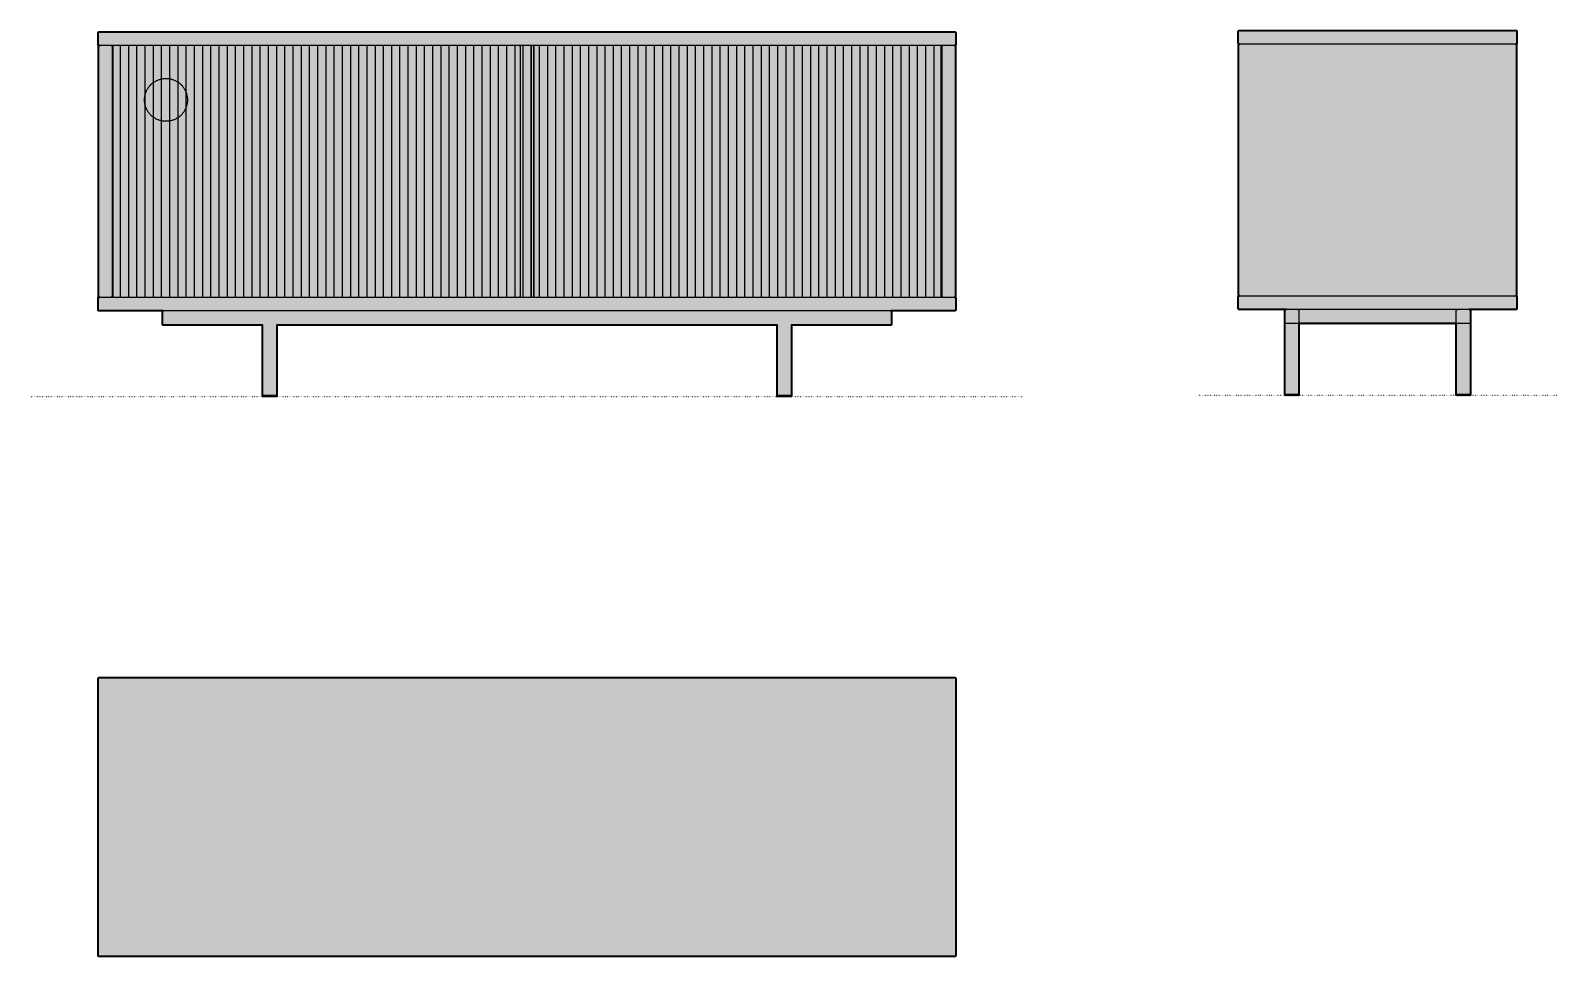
# Model space of a CAD drawing. Header units: millimetres. Extents: x 0 to 2136, y -783 to 512.
import ezdxf

# ---------------------------------------------------------------- set-up
doc = ezdxf.new("R2010")
doc.units = ezdxf.units.MM
doc.linetypes.add('Dots', pattern=[1, 0, -1])
doc.layers.add('Blocks', color=7, linetype='Continuous')
doc.layers.add('Blocks$Fill', color=7, linetype='Continuous', true_color=0xffffff)
for name, color, linetype, lineweight, true_color in [('Blocks$Inner', 7, 'Continuous', 25, 0x007f00), ('Blocks$Outline', 7, 'Continuous', 35, 0xff3f3f), ('Groud', 7, 'Dots', 25, 0x243775)]:
    doc.layers.add(name, color=color, linetype=linetype, lineweight=lineweight, true_color=true_color)

# ---------------------------------------------------------------- blocks, each defined once
blk = doc.blocks.new('Colour Floor Cabinet M w. glass door Top')
at = {"layer": 'Blocks$Fill'}
blk.add_hatch(color=256, dxfattribs=at).paths.add_polyline_path([(-9.7, -95.8), (-9.7, -95.8), (-9.7, -95.7), (-9.7, -95.7), (-9.7, -95.6), (-9.7, -95.6), (-9.7, -95.5), (-9.7, -95.5), (-9.7, -95.4), (-9.6, -95.4), (-9.6, -95.3), (-9.6, -95.3), (-9.6, -95.2), (-9.6, -95.2), (-9.5, -95.1), (-9.5, -95.1), (-9.5, -95), (-9.5, -95), (-9.4, -95), (-9.4, -94.9), (-9.4, -94.9), (-9.3, -94.8), (-9.3, -94.8), (-9.3, -94.8), (-9.2, -94.7), (-9.2, -94.7), (-9.2, -94.7), (-9.1, -94.6), (-9.1, -94.6), (-9, -94.6), (-9, -94.5), (-9, -94.5), (-8.9, -94.5), (-8.9, -94.5), (-8.8, -94.4), (-8.8, -94.4), (-8.7, -94.4), (-8.7, -94.4), (-8.6, -94.4), (-8.6, -94.4), (-8.5, -94.4), (-8.5, -94.3), (-8.4, -94.3), (-8.4, -94.3), (-8.3, -94.3), (-8.3, -94.3), (-8.2, -94.3), (1188.8, -94.3), (1188.8, -94.3), (1188.9, -94.3), (1188.9, -94.3), (1189, -94.3), (1189, -94.3), (1189.1, -94.4), (1189.1, -94.4), (1189.2, -94.4), (1189.2, -94.4), (1189.3, -94.4), (1189.3, -94.4), (1189.4, -94.4), (1189.4, -94.5), (1189.5, -94.5), (1189.5, -94.5), (1189.6, -94.5), (1189.6, -94.6), (1189.6, -94.6), (1189.7, -94.6), (1189.7, -94.7), (1189.8, -94.7), (1189.8, -94.7), (1189.8, -94.8), (1189.9, -94.8), (1189.9, -94.8), (1189.9, -94.9), (1190, -94.9), (1190, -95), (1190, -95), (1190.1, -95), (1190.1, -95.1), (1190.1, -95.1), (1190.1, -95.2), (1190.2, -95.2), (1190.2, -95.3), (1190.2, -95.3), (1190.2, -95.4), (1190.2, -95.4), (1190.2, -95.5), (1190.3, -95.5), (1190.3, -95.6), (1190.3, -95.6), (1190.3, -95.7), (1190.3, -95.7), (1190.3, -95.8), (1190.3, -95.8), (1190.3, -482.8), (1190.3, -482.9), (1190.3, -482.9), (1190.3, -483), (1190.3, -483), (1190.3, -483.1), (1190.3, -483.1), (1190.2, -483.2), (1190.2, -483.2), (1190.2, -483.3), (1190.2, -483.3), (1190.2, -483.4), (1190.2, -483.4), (1190.1, -483.5), (1190.1, -483.5), (1190.1, -483.6), (1190.1, -483.6), (1190, -483.6), (1190, -483.7), (1190, -483.7), (1189.9, -483.8), (1189.9, -483.8), (1189.9, -483.8), (1189.8, -483.9), (1189.8, -483.9), (1189.8, -483.9), (1189.7, -484), (1189.7, -484), (1189.6, -484), (1189.6, -484.1), (1189.6, -484.1), (1189.5, -484.1), (1189.5, -484.2), (1189.4, -484.2), (1189.4, -484.2), (1189.3, -484.2), (1189.3, -484.2), (1189.2, -484.2), (1189.2, -484.3), (1189.1, -484.3), (1189.1, -484.3), (1189, -484.3), (1189, -484.3), (1188.9, -484.3), (1188.9, -484.3), (1188.8, -484.3), (1188.8, -484.3), (-8.2, -484.3), (-8.3, -484.3), (-8.3, -484.3), (-8.4, -484.3), (-8.4, -484.3), (-8.5, -484.3), (-8.5, -484.3), (-8.6, -484.3), (-8.6, -484.3), (-8.7, -484.2), (-8.7, -484.2), (-8.8, -484.2), (-8.8, -484.2), (-8.9, -484.2), (-8.9, -484.2), (-9, -484.1), (-9, -484.1), (-9, -484.1), (-9.1, -484), (-9.1, -484), (-9.2, -484), (-9.2, -483.9), (-9.2, -483.9), (-9.3, -483.9), (-9.3, -483.8), (-9.3, -483.8), (-9.4, -483.8), (-9.4, -483.7), (-9.4, -483.7), (-9.5, -483.6), (-9.5, -483.6), (-9.5, -483.6), (-9.5, -483.5), (-9.6, -483.5), (-9.6, -483.4), (-9.6, -483.4), (-9.6, -483.3), (-9.6, -483.3), (-9.7, -483.2), (-9.7, -483.2), (-9.7, -483.1), (-9.7, -483.1), (-9.7, -483), (-9.7, -483), (-9.7, -482.9), (-9.7, -482.9), (-9.7, -482.8)], flags=0)
at = {"layer": 'Blocks$Inner'}
blk.add_lwpolyline([(-9.7, -95.8), (-9.7, -95.8), (-9.7, -95.7), (-9.7, -95.7), (-9.7, -95.6), (-9.7, -95.6), (-9.7, -95.5), (-9.7, -95.5), (-9.7, -95.4), (-9.6, -95.4), (-9.6, -95.3), (-9.6, -95.3), (-9.6, -95.2), (-9.6, -95.2), (-9.5, -95.1), (-9.5, -95.1), (-9.5, -95), (-9.5, -95), (-9.4, -95), (-9.4, -94.9), (-9.4, -94.9), (-9.3, -94.8), (-9.3, -94.8), (-9.3, -94.8), (-9.2, -94.7), (-9.2, -94.7), (-9.2, -94.7), (-9.1, -94.6), (-9.1, -94.6), (-9, -94.6), (-9, -94.5), (-9, -94.5), (-8.9, -94.5), (-8.9, -94.5), (-8.8, -94.4), (-8.8, -94.4), (-8.7, -94.4), (-8.7, -94.4), (-8.6, -94.4), (-8.6, -94.4), (-8.5, -94.4), (-8.5, -94.3), (-8.4, -94.3), (-8.4, -94.3), (-8.3, -94.3), (-8.3, -94.3), (-8.2, -94.3), (1188.8, -94.3), (1188.8, -94.3), (1188.9, -94.3), (1188.9, -94.3), (1189, -94.3), (1189, -94.3), (1189.1, -94.4), (1189.1, -94.4), (1189.2, -94.4), (1189.2, -94.4), (1189.3, -94.4), (1189.3, -94.4), (1189.4, -94.4), (1189.4, -94.5), (1189.5, -94.5), (1189.5, -94.5), (1189.6, -94.5), (1189.6, -94.6), (1189.6, -94.6), (1189.7, -94.6), (1189.7, -94.7), (1189.8, -94.7), (1189.8, -94.7), (1189.8, -94.8), (1189.9, -94.8), (1189.9, -94.8), (1189.9, -94.9), (1190, -94.9), (1190, -95), (1190, -95), (1190.1, -95), (1190.1, -95.1), (1190.1, -95.1), (1190.1, -95.2), (1190.2, -95.2), (1190.2, -95.3), (1190.2, -95.3), (1190.2, -95.4), (1190.2, -95.4), (1190.2, -95.5), (1190.3, -95.5), (1190.3, -95.6), (1190.3, -95.6), (1190.3, -95.7), (1190.3, -95.7), (1190.3, -95.8), (1190.3, -95.8), (1190.3, -482.8), (1190.3, -482.9), (1190.3, -482.9), (1190.3, -483), (1190.3, -483), (1190.3, -483.1), (1190.3, -483.1), (1190.2, -483.2), (1190.2, -483.2), (1190.2, -483.3), (1190.2, -483.3), (1190.2, -483.4), (1190.2, -483.4), (1190.1, -483.5), (1190.1, -483.5), (1190.1, -483.6), (1190.1, -483.6), (1190, -483.6), (1190, -483.7), (1190, -483.7), (1189.9, -483.8), (1189.9, -483.8), (1189.9, -483.8), (1189.8, -483.9), (1189.8, -483.9), (1189.8, -483.9), (1189.7, -484), (1189.7, -484), (1189.6, -484), (1189.6, -484.1), (1189.6, -484.1), (1189.5, -484.1), (1189.5, -484.2), (1189.4, -484.2), (1189.4, -484.2), (1189.3, -484.2), (1189.3, -484.2), (1189.2, -484.2), (1189.2, -484.3), (1189.1, -484.3), (1189.1, -484.3), (1189, -484.3), (1189, -484.3), (1188.9, -484.3), (1188.9, -484.3), (1188.8, -484.3), (1188.8, -484.3), (-8.2, -484.3), (-8.3, -484.3), (-8.3, -484.3), (-8.4, -484.3), (-8.4, -484.3), (-8.5, -484.3), (-8.5, -484.3), (-8.6, -484.3), (-8.6, -484.3), (-8.7, -484.2), (-8.7, -484.2), (-8.8, -484.2), (-8.8, -484.2), (-8.9, -484.2), (-8.9, -484.2), (-9, -484.1), (-9, -484.1), (-9, -484.1), (-9.1, -484), (-9.1, -484), (-9.2, -484), (-9.2, -483.9), (-9.2, -483.9), (-9.3, -483.9), (-9.3, -483.8), (-9.3, -483.8), (-9.4, -483.8), (-9.4, -483.7), (-9.4, -483.7), (-9.5, -483.6), (-9.5, -483.6), (-9.5, -483.6), (-9.5, -483.5), (-9.6, -483.5), (-9.6, -483.4), (-9.6, -483.4), (-9.6, -483.3), (-9.6, -483.3), (-9.7, -483.2), (-9.7, -483.2), (-9.7, -483.1), (-9.7, -483.1), (-9.7, -483), (-9.7, -483), (-9.7, -482.9), (-9.7, -482.9), (-9.7, -482.8)], close=True, dxfattribs=at)
at = {"layer": 'Blocks$Outline'}
blk.add_lwpolyline([(-9.7, -95.8), (-9.7, -95.8), (-9.7, -95.7), (-9.7, -95.7), (-9.7, -95.6), (-9.7, -95.6), (-9.7, -95.5), (-9.7, -95.5), (-9.7, -95.4), (-9.6, -95.4), (-9.6, -95.3), (-9.6, -95.3), (-9.6, -95.2), (-9.6, -95.2), (-9.5, -95.1), (-9.5, -95.1), (-9.5, -95), (-9.5, -95), (-9.4, -95), (-9.4, -94.9), (-9.4, -94.9), (-9.3, -94.8), (-9.3, -94.8), (-9.3, -94.8), (-9.2, -94.7), (-9.2, -94.7), (-9.2, -94.7), (-9.1, -94.6), (-9.1, -94.6), (-9, -94.6), (-9, -94.5), (-9, -94.5), (-8.9, -94.5), (-8.9, -94.5), (-8.8, -94.4), (-8.8, -94.4), (-8.7, -94.4), (-8.7, -94.4), (-8.6, -94.4), (-8.6, -94.4), (-8.5, -94.4), (-8.5, -94.3), (-8.4, -94.3), (-8.4, -94.3), (-8.3, -94.3), (-8.3, -94.3), (-8.2, -94.3), (1188.8, -94.3), (1188.8, -94.3), (1188.9, -94.3), (1188.9, -94.3), (1189, -94.3), (1189, -94.3), (1189.1, -94.4), (1189.1, -94.4), (1189.2, -94.4), (1189.2, -94.4), (1189.3, -94.4), (1189.3, -94.4), (1189.4, -94.4), (1189.4, -94.5), (1189.5, -94.5), (1189.5, -94.5), (1189.6, -94.5), (1189.6, -94.6), (1189.6, -94.6), (1189.7, -94.6), (1189.7, -94.7), (1189.8, -94.7), (1189.8, -94.7), (1189.8, -94.8), (1189.9, -94.8), (1189.9, -94.8), (1189.9, -94.9), (1190, -94.9), (1190, -95), (1190, -95), (1190.1, -95), (1190.1, -95.1), (1190.1, -95.1), (1190.1, -95.2), (1190.2, -95.2), (1190.2, -95.3), (1190.2, -95.3), (1190.2, -95.4), (1190.2, -95.4), (1190.2, -95.5), (1190.3, -95.5), (1190.3, -95.6), (1190.3, -95.6), (1190.3, -95.7), (1190.3, -95.7), (1190.3, -95.8), (1190.3, -95.8), (1190.3, -482.8), (1190.3, -482.9), (1190.3, -482.9), (1190.3, -483), (1190.3, -483), (1190.3, -483.1), (1190.3, -483.1), (1190.2, -483.2), (1190.2, -483.2), (1190.2, -483.3), (1190.2, -483.3), (1190.2, -483.4), (1190.2, -483.4), (1190.1, -483.5), (1190.1, -483.5), (1190.1, -483.6), (1190.1, -483.6), (1190, -483.6), (1190, -483.7), (1190, -483.7), (1189.9, -483.8), (1189.9, -483.8), (1189.9, -483.8), (1189.8, -483.9), (1189.8, -483.9), (1189.8, -483.9), (1189.7, -484), (1189.7, -484), (1189.6, -484), (1189.6, -484.1), (1189.6, -484.1), (1189.5, -484.1), (1189.5, -484.2), (1189.4, -484.2), (1189.4, -484.2), (1189.3, -484.2), (1189.3, -484.2), (1189.2, -484.2), (1189.2, -484.3), (1189.1, -484.3), (1189.1, -484.3), (1189, -484.3), (1189, -484.3), (1188.9, -484.3), (1188.9, -484.3), (1188.8, -484.3), (1188.8, -484.3), (-8.2, -484.3), (-8.3, -484.3), (-8.3, -484.3), (-8.4, -484.3), (-8.4, -484.3), (-8.5, -484.3), (-8.5, -484.3), (-8.6, -484.3), (-8.6, -484.3), (-8.7, -484.2), (-8.7, -484.2), (-8.8, -484.2), (-8.8, -484.2), (-8.9, -484.2), (-8.9, -484.2), (-9, -484.1), (-9, -484.1), (-9, -484.1), (-9.1, -484), (-9.1, -484), (-9.2, -484), (-9.2, -483.9), (-9.2, -483.9), (-9.3, -483.9), (-9.3, -483.8), (-9.3, -483.8), (-9.4, -483.8), (-9.4, -483.7), (-9.4, -483.7), (-9.5, -483.6), (-9.5, -483.6), (-9.5, -483.6), (-9.5, -483.5), (-9.6, -483.5), (-9.6, -483.4), (-9.6, -483.4), (-9.6, -483.3), (-9.6, -483.3), (-9.7, -483.2), (-9.7, -483.2), (-9.7, -483.1), (-9.7, -483.1), (-9.7, -483), (-9.7, -483), (-9.7, -482.9), (-9.7, -482.9), (-9.7, -482.8)], close=True, dxfattribs=at)
blk = doc.blocks.new('Colour Floor Cabinet M w. glass door Side')
at = {"layer": 'Blocks$Fill'}
blk.add_hatch(color=256, dxfattribs=at).paths.add_polyline_path([(446.6, 135.6), (446.6, 119.5), (446.6, 119.5), (446.6, 119.4), (446.6, 119.4), (446.6, 119.3), (446.6, 119.3), (446.6, 119.2), (446.5, 119.2), (446.5, 119.1), (446.5, 119.1), (446.5, 119), (446.5, 119), (446.4, 118.9), (446.4, 118.9), (446.4, 118.8), (446.4, 118.8), (446.3, 118.8), (446.3, 118.7), (446.3, 118.7), (446.3, 118.6), (446.2, 118.6), (446.2, 118.5), (446.2, 118.5), (446.1, 118.5), (446.1, 118.4), (446, 118.4), (446, 118.4), (446, 118.3), (445.9, 118.3), (445.9, 118.3), (445.8, 118.3), (445.8, 118.2), (445.7, 118.2), (445.7, 118.2), (445.6, 118.2), (445.6, 118.2), (445.5, 118.1), (445.5, 118.1), (445.4, 118.1), (445.4, 118.1), (445.3, 118.1), (445.3, 118.1), (445.2, 118.1), (445.2, 118.1), (445.1, 118.1), (445.1, 118.1), (379.6, 118.1), (379.7, 118.1), (379.8, 118.1), (379.9, 118.1), (379.9, 118), (380, 118), (380.1, 118), (380.1, 118), (380.2, 118), (380.3, 118), (380.3, 117.9), (380.4, 117.9), (380.5, 117.9), (380.5, 117.8), (380.6, 117.8), (380.6, 117.8), (380.7, 117.7), (380.7, 117.7), (380.8, 117.7), (380.9, 117.6), (380.9, 117.6), (381, 117.5), (381, 117.5), (381.1, 117.4), (381.1, 117.4), (381.1, 117.3), (381.2, 117.3), (381.2, 117.2), (381.3, 117.2), (381.3, 117.1), (381.3, 117.1), (381.4, 117), (381.4, 116.9), (381.4, 116.9), (381.5, 116.8), (381.5, 116.7), (381.5, 116.7), (381.5, 116.6), (381.5, 116.5), (381.6, 116.5), (381.6, 116.4), (381.6, 116.3), (381.6, 116.3), (381.6, 116.2), (381.6, 116.1), (381.6, 116.1), (381.6, 100.1), (381.6, -0.4), (381.6, -0.4), (381.6, -0.4), (381.6, -0.4), (381.6, -0.4), (381.6, -0.4), (381.6, -0.4), (381.6, -0.4), (381.6, -0.4), (381.6, -0.4), (381.6, -0.4), (381.6, -0.4), (381.6, -0.4), (381.6, -0.4), (381.6, -0.4), (381.6, -0.4), (381.6, -0.4), (381.6, -0.4), (381.6, -0.4), (381.6, -0.4), (381.6, -0.4), (381.6, -0.4), (381.6, -0.4), (381.6, -0.5), (381.6, -0.5), (381.6, -0.5), (381.6, -0.5), (381.6, -0.5), (381.6, -0.5), (381.6, -0.5), (381.6, -0.5), (381.6, -0.5), (381.6, -0.5), (381.6, -0.5), (381.6, -0.5), (381.6, -0.5), (381.6, -0.5), (381.6, -0.5), (381.6, -0.5), (381.6, -0.5), (381.6, -1.9), (381.6, -1.9), (381.6, -1.9), (381.6, -1.9), (381.6, -1.9), (381.6, -1.9), (381.6, -1.9), (381.6, -1.9), (381.6, -1.9), (381.6, -1.9), (381.6, -1.9), (381.6, -1.9), (381.6, -1.9), (381.6, -1.9), (381.6, -1.9), (381.6, -1.9), (381.6, -1.9), (381.6, -1.9), (381.6, -1.9), (381.6, -1.9), (381.6, -1.9), (381.6, -1.9), (381.6, -1.9), (381.6, -1.9), (381.6, -1.9), (381.6, -1.9), (381.6, -1.9), (381.6, -1.9), (381.6, -1.9), (381.6, -1.9), (381.6, -1.9), (381.6, -1.9), (381.6, -1.9), (381.6, -1.9), (381.6, -1.9), (381.6, -1.9), (381.6, -1.9), (381.6, -1.9), (381.6, -1.9), (381.6, -1.9), (381.6, -1.9), (381.5, -1.9), (381.5, -1.9), (381.5, -1.9), (381.5, -1.9), (381.5, -1.9), (361.6, -1.9), (361.6, -1.9), (361.6, -1.9), (361.6, -1.9), (361.6, -1.9), (361.6, -1.9), (361.6, -1.9), (361.6, -1.9), (361.6, -1.9), (361.6, -1.9), (361.6, -1.9), (361.6, -1.9), (361.6, -1.9), (361.6, -1.9), (361.6, -1.9), (361.6, -1.9), (361.6, -1.9), (361.6, -1.9), (361.6, -1.9), (361.6, -1.9), (361.6, -1.9), (361.6, -1.9), (361.6, -1.9), (361.6, -1.9), (361.6, -1.9), (361.6, -1.9), (361.6, -1.9), (361.6, -1.9), (361.6, -1.9), (361.6, -1.9), (361.6, -1.9), (361.6, -1.9), (361.6, -1.9), (361.6, -1.9), (361.6, -1.9), (361.6, -1.9), (361.6, -1.9), (361.6, -1.9), (361.6, -1.9), (361.6, -1.9), (361.6, -1.9), (361.6, -1.9), (361.6, -1.9), (361.6, -1.9), (361.6, -1.9), (361.6, -1.9), (361.6, -0.5), (361.6, -0.5), (361.6, -0.5), (361.6, -0.5), (361.6, -0.5), (361.6, -0.5), (361.6, -0.5), (361.6, -0.5), (361.6, -0.5), (361.6, -0.5), (361.6, -0.5), (361.6, -0.5), (361.6, -0.5), (361.6, -0.5), (361.6, -0.5), (361.6, -0.5), (361.6, -0.4), (361.6, -0.4), (361.6, -0.4), (361.6, -0.4), (361.6, -0.4), (361.6, -0.4), (361.6, -0.4), (361.6, -0.4), (361.6, -0.4), (361.6, -0.4), (361.6, -0.4), (361.6, -0.4), (361.6, -0.4), (361.6, -0.4), (361.6, -0.4), (361.6, -0.4), (361.6, -0.4), (361.6, -0.4), (361.6, -0.4), (361.6, -0.4), (361.6, -0.4), (361.6, -0.4), (361.6, -0.4), (361.6, -0.4), (361.6, -0.4), (361.6, -0.4), (361.6, -0.4), (361.6, 98.1), (141.6, 98.1), (141.6, -0.4), (141.6, -0.4), (141.6, -0.4), (141.6, -0.4), (141.6, -0.4), (141.6, -0.4), (141.6, -0.4), (141.6, -0.4), (141.6, -0.4), (141.6, -0.4), (141.6, -0.4), (141.6, -0.4), (141.6, -0.4), (141.6, -0.4), (141.6, -0.4), (141.6, -0.4), (141.6, -0.4), (141.6, -0.4), (141.6, -0.4), (141.6, -0.4), (141.6, -0.4), (141.6, -0.4), (141.6, -0.4), (141.6, -0.5), (141.6, -0.5), (141.6, -0.5), (141.6, -0.5), (141.6, -0.5), (141.6, -0.5), (141.6, -0.5), (141.6, -0.5), (141.6, -0.5), (141.6, -0.5), (141.6, -0.5), (141.6, -0.5), (141.6, -0.5), (141.6, -0.5), (141.6, -0.5), (141.6, -0.5), (141.6, -0.5), (141.6, -1.9), (141.6, -1.9), (141.6, -1.9), (141.6, -1.9), (141.6, -1.9), (141.6, -1.9), (141.6, -1.9), (141.6, -1.9), (141.6, -1.9), (141.6, -1.9), (141.6, -1.9), (141.6, -1.9), (141.6, -1.9), (141.6, -1.9), (141.6, -1.9), (141.6, -1.9), (141.6, -1.9), (141.6, -1.9), (141.6, -1.9), (141.6, -1.9), (141.6, -1.9), (141.6, -1.9), (141.6, -1.9), (141.6, -1.9), (141.6, -1.9), (141.6, -1.9), (141.6, -1.9), (141.6, -1.9), (141.6, -1.9), (141.6, -1.9), (141.6, -1.9), (141.6, -1.9), (141.6, -1.9), (141.6, -1.9), (141.6, -1.9), (141.6, -1.9), (141.6, -1.9), (141.6, -1.9), (141.6, -1.9), (141.6, -1.9), (141.6, -1.9), (141.5, -1.9), (141.5, -1.9), (141.5, -1.9), (141.5, -1.9), (141.5, -1.9), (121.6, -1.9), (121.6, -1.9), (121.6, -1.9), (121.6, -1.9), (121.6, -1.9), (121.6, -1.9), (121.6, -1.9), (121.6, -1.9), (121.6, -1.9), (121.6, -1.9), (121.6, -1.9), (121.6, -1.9), (121.6, -1.9), (121.6, -1.9), (121.6, -1.9), (121.6, -1.9), (121.6, -1.9), (121.6, -1.9), (121.6, -1.9), (121.6, -1.9), (121.6, -1.9), (121.6, -1.9), (121.6, -1.9), (121.6, -1.9), (121.6, -1.9), (121.6, -1.9), (121.6, -1.9), (121.6, -1.9), (121.6, -1.9), (121.6, -1.9), (121.6, -1.9), (121.6, -1.9), (121.6, -1.9), (121.6, -1.9), (121.6, -1.9), (121.6, -1.9), (121.6, -1.9), (121.6, -1.9), (121.6, -1.9), (121.6, -1.9), (121.6, -1.9), (121.6, -1.9), (121.6, -1.9), (121.6, -1.9), (121.6, -1.9), (121.6, -1.9), (121.6, -0.5), (121.6, -0.5), (121.6, -0.5), (121.6, -0.5), (121.6, -0.5), (121.6, -0.5), (121.6, -0.5), (121.6, -0.5), (121.6, -0.5), (121.6, -0.5), (121.6, -0.5), (121.6, -0.5), (121.6, -0.5), (121.6, -0.5), (121.6, -0.5), (121.6, -0.5), (121.6, -0.4), (121.6, -0.4), (121.6, -0.4), (121.6, -0.4), (121.6, -0.4), (121.6, -0.4), (121.6, -0.4), (121.6, -0.4), (121.6, -0.4), (121.6, -0.4), (121.6, -0.4), (121.6, -0.4), (121.6, -0.4), (121.6, -0.4), (121.6, -0.4), (121.6, -0.4), (121.6, -0.4), (121.6, -0.4), (121.6, -0.4), (121.6, -0.4), (121.6, -0.4), (121.6, -0.4), (121.6, -0.4), (121.6, -0.4), (121.6, -0.4), (121.6, -0.4), (121.6, -0.4), (121.6, 100.1), (121.6, 116.1), (121.6, 116.2), (121.6, 116.3), (121.6, 116.3), (121.6, 116.4), (121.6, 116.5), (121.7, 116.5), (121.7, 116.6), (121.7, 116.7), (121.7, 116.7), (121.7, 116.8), (121.8, 116.9), (121.8, 116.9), (121.8, 117), (121.8, 117.1), (121.9, 117.1), (121.9, 117.2), (122, 117.2), (122, 117.3), (122, 117.3), (122.1, 117.4), (122.1, 117.4), (122.2, 117.5), (122.2, 117.5), (122.3, 117.6), (122.3, 117.6), (122.4, 117.7), (122.4, 117.7), (122.5, 117.7), (122.6, 117.8), (122.6, 117.8), (122.7, 117.8), (122.7, 117.9), (122.8, 117.9), (122.9, 117.9), (122.9, 118), (123, 118), (123.1, 118), (123.1, 118), (123.2, 118), (123.3, 118), (123.3, 118.1), (123.4, 118.1), (123.5, 118.1), (123.5, 118.1), (123.6, 118.1), (58, 118.1), (58, 118.1), (57.9, 118.1), (57.9, 118.1), (57.8, 118.1), (57.8, 118.1), (57.7, 118.1), (57.7, 118.1), (57.6, 118.1), (57.6, 118.2), (57.5, 118.2), (57.5, 118.2), (57.4, 118.2), (57.4, 118.2), (57.4, 118.3), (57.3, 118.3), (57.3, 118.3), (57.2, 118.3), (57.2, 118.4), (57.1, 118.4), (57.1, 118.4), (57.1, 118.5), (57, 118.5), (57, 118.5), (57, 118.6), (56.9, 118.6), (56.9, 118.7), (56.9, 118.7), (56.8, 118.8), (56.8, 118.8), (56.8, 118.8), (56.8, 118.9), (56.7, 118.9), (56.7, 119), (56.7, 119), (56.7, 119.1), (56.7, 119.1), (56.6, 119.2), (56.6, 119.2), (56.6, 119.3), (56.6, 119.3), (56.6, 119.4), (56.6, 119.4), (56.6, 119.5), (56.6, 119.5), (56.6, 119.6), (56.6, 135.6), (56.6, 135.7), (56.6, 135.7), (56.6, 135.8), (56.6, 135.8), (56.6, 135.9), (56.6, 135.9), (56.6, 136), (56.7, 136), (56.7, 136.1), (56.7, 136.1), (56.7, 136.2), (56.7, 136.2), (56.8, 136.3), (56.8, 136.3), (56.8, 136.4), (56.8, 136.4), (56.9, 136.4), (56.9, 136.5), (56.9, 136.5), (57, 136.6), (57, 136.6), (57, 136.6), (57.1, 136.7), (57.1, 136.7), (57.1, 136.7), (57.2, 136.8), (57.2, 136.8), (57.3, 136.8), (57.3, 136.9), (57.4, 136.9), (57.4, 136.9), (57.4, 136.9), (57.5, 136.9), (57.5, 137), (57.6, 137), (57.6, 137), (57.7, 137), (57.7, 137), (57.8, 137), (57.8, 137.1), (57.9, 137.1), (57.9, 137.1), (58, 137.1), (58, 137.1), (58.1, 137.1), (58.5, 137.1), (58.4, 137.1), (58.4, 137.1), (58.3, 137.1), (58.3, 137.1), (58.2, 137.1), (58.2, 137.1), (58.1, 137.1), (58.1, 137.2), (58, 137.2), (58, 137.2), (57.9, 137.2), (57.9, 137.2), (57.9, 137.3), (57.8, 137.3), (57.8, 137.3), (57.7, 137.3), (57.7, 137.4), (57.6, 137.4), (57.6, 137.4), (57.6, 137.5), (57.5, 137.5), (57.5, 137.5), (57.5, 137.6), (57.4, 137.6), (57.4, 137.7), (57.4, 137.7), (57.3, 137.8), (57.3, 137.8), (57.3, 137.8), (57.3, 137.9), (57.2, 137.9), (57.2, 138), (57.2, 138), (57.2, 138.1), (57.2, 138.1), (57.1, 138.2), (57.1, 138.2), (57.1, 138.3), (57.1, 138.3), (57.1, 138.4), (57.1, 138.4), (57.1, 138.5), (57.1, 138.5), (57.1, 138.6), (57.1, 487.6), (57.1, 487.7), (57.1, 487.7), (57.1, 487.8), (57.1, 487.8), (57.1, 487.9), (57.1, 487.9), (57.1, 488), (57.2, 488), (57.2, 488.1), (57.2, 488.1), (57.2, 488.2), (57.2, 488.2), (57.3, 488.3), (57.3, 488.3), (57.3, 488.4), (57.3, 488.4), (57.4, 488.4), (57.4, 488.5), (57.4, 488.5), (57.5, 488.6), (57.5, 488.6), (57.5, 488.6), (57.6, 488.7), (57.6, 488.7), (57.6, 488.7), (57.7, 488.8), (57.7, 488.8), (57.8, 488.8), (57.8, 488.9), (57.9, 488.9), (57.9, 488.9), (57.9, 488.9), (58, 488.9), (58, 489), (58.1, 489), (58.1, 489), (58.2, 489), (58.2, 489), (58.3, 489), (58.3, 489.1), (58.4, 489.1), (58.4, 489.1), (58.5, 489.1), (58.5, 489.1), (58, 489.1), (58, 489.1), (57.9, 489.1), (57.9, 489.1), (57.8, 489.1), (57.8, 489.1), (57.7, 489.1), (57.7, 489.1), (57.6, 489.1), (57.6, 489.2), (57.5, 489.2), (57.5, 489.2), (57.4, 489.2), (57.4, 489.2), (57.4, 489.3), (57.3, 489.3), (57.3, 489.3), (57.2, 489.3), (57.2, 489.4), (57.1, 489.4), (57.1, 489.4), (57.1, 489.5), (57, 489.5), (57, 489.5), (57, 489.6), (56.9, 489.6), (56.9, 489.7), (56.9, 489.7), (56.8, 489.8), (56.8, 489.8), (56.8, 489.8), (56.8, 489.9), (56.7, 489.9), (56.7, 490), (56.7, 490), (56.7, 490.1), (56.7, 490.1), (56.6, 490.2), (56.6, 490.2), (56.6, 490.3), (56.6, 490.3), (56.6, 490.4), (56.6, 490.4), (56.6, 490.5), (56.6, 490.5), (56.6, 490.6), (56.6, 506.6), (56.6, 506.7), (56.6, 506.7), (56.6, 506.8), (56.6, 506.8), (56.6, 506.9), (56.6, 506.9), (56.6, 507), (56.7, 507), (56.7, 507.1), (56.7, 507.1), (56.7, 507.2), (56.7, 507.2), (56.8, 507.3), (56.8, 507.3), (56.8, 507.4), (56.8, 507.4), (56.9, 507.4), (56.9, 507.5), (56.9, 507.5), (57, 507.6), (57, 507.6), (57, 507.6), (57.1, 507.7), (57.1, 507.7), (57.1, 507.7), (57.2, 507.8), (57.2, 507.8), (57.3, 507.8), (57.3, 507.9), (57.4, 507.9), (57.4, 507.9), (57.4, 507.9), (57.5, 507.9), (57.5, 508), (57.6, 508), (57.6, 508), (57.7, 508), (57.7, 508), (57.8, 508), (57.8, 508.1), (57.9, 508.1), (57.9, 508.1), (58, 508.1), (58, 508.1), (58.1, 508.1), (445.1, 508.1), (445.2, 508.1), (445.2, 508.1), (445.3, 508.1), (445.3, 508.1), (445.4, 508), (445.4, 508), (445.5, 508), (445.5, 508), (445.6, 508), (445.6, 508), (445.7, 507.9), (445.7, 507.9), (445.8, 507.9), (445.8, 507.9), (445.9, 507.9), (445.9, 507.8), (446, 507.8), (446, 507.8), (446, 507.7), (446.1, 507.7), (446.1, 507.7), (446.2, 507.6), (446.2, 507.6), (446.2, 507.6), (446.3, 507.5), (446.3, 507.5), (446.3, 507.4), (446.3, 507.4), (446.4, 507.4), (446.4, 507.3), (446.4, 507.3), (446.4, 507.2), (446.5, 507.2), (446.5, 507.1), (446.5, 507.1), (446.5, 507), (446.5, 507), (446.6, 506.9), (446.6, 506.9), (446.6, 506.8), (446.6, 506.8), (446.6, 506.7), (446.6, 506.7), (446.6, 506.6), (446.6, 506.6), (446.6, 490.5), (446.6, 490.5), (446.6, 490.4), (446.6, 490.4), (446.6, 490.3), (446.6, 490.3), (446.6, 490.2), (446.5, 490.2), (446.5, 490.1), (446.5, 490.1), (446.5, 490), (446.5, 490), (446.4, 489.9), (446.4, 489.9), (446.4, 489.8), (446.4, 489.8), (446.3, 489.8), (446.3, 489.7), (446.3, 489.7), (446.3, 489.6), (446.2, 489.6), (446.2, 489.5), (446.2, 489.5), (446.1, 489.5), (446.1, 489.4), (446, 489.4), (446, 489.4), (446, 489.3), (445.9, 489.3), (445.9, 489.3), (445.8, 489.3), (445.8, 489.2), (445.7, 489.2), (445.7, 489.2), (445.6, 489.2), (445.6, 489.2), (445.5, 489.1), (445.5, 489.1), (445.4, 489.1), (445.4, 489.1), (445.3, 489.1), (445.3, 489.1), (445.2, 489.1), (445.2, 489.1), (445.1, 489.1), (444.6, 489.1), (444.7, 489.1), (444.8, 489.1), (444.8, 489.1), (444.9, 489), (444.9, 489), (445, 489), (445, 489), (445.1, 489), (445.1, 489), (445.2, 488.9), (445.2, 488.9), (445.3, 488.9), (445.3, 488.9), (445.4, 488.9), (445.4, 488.8), (445.5, 488.8), (445.5, 488.8), (445.5, 488.7), (445.6, 488.7), (445.6, 488.7), (445.7, 488.6), (445.7, 488.6), (445.7, 488.6), (445.8, 488.5), (445.8, 488.5), (445.8, 488.4), (445.8, 488.4), (445.9, 488.4), (445.9, 488.3), (445.9, 488.3), (445.9, 488.2), (446, 488.2), (446, 488.1), (446, 488.1), (446, 488), (446, 488), (446.1, 487.9), (446.1, 487.9), (446.1, 487.8), (446.1, 487.8), (446.1, 487.7), (446.1, 487.7), (446.1, 487.6), (446.1, 487.6), (446.1, 138.5), (446.1, 138.5), (446.1, 138.4), (446.1, 138.4), (446.1, 138.3), (446.1, 138.3), (446.1, 138.2), (446, 138.2), (446, 138.1), (446, 138.1), (446, 138), (446, 138), (445.9, 137.9), (445.9, 137.9), (445.9, 137.8), (445.9, 137.8), (445.8, 137.8), (445.8, 137.7), (445.8, 137.7), (445.8, 137.6), (445.7, 137.6), (445.7, 137.5), (445.7, 137.5), (445.6, 137.5), (445.6, 137.4), (445.5, 137.4), (445.5, 137.4), (445.5, 137.3), (445.4, 137.3), (445.4, 137.3), (445.3, 137.3), (445.3, 137.2), (445.2, 137.2), (445.2, 137.2), (445.1, 137.2), (445.1, 137.2), (445, 137.1), (445, 137.1), (444.9, 137.1), (444.9, 137.1), (444.8, 137.1), (444.8, 137.1), (444.7, 137.1), (444.7, 137.1), (444.6, 137.1), (445.1, 137.1), (445.2, 137.1), (445.2, 137.1), (445.3, 137.1), (445.3, 137.1), (445.4, 137), (445.4, 137), (445.5, 137), (445.5, 137), (445.6, 137), (445.6, 137), (445.7, 136.9), (445.7, 136.9), (445.8, 136.9), (445.8, 136.9), (445.9, 136.9), (445.9, 136.8), (446, 136.8), (446, 136.8), (446, 136.7), (446.1, 136.7), (446.1, 136.7), (446.2, 136.6), (446.2, 136.6), (446.2, 136.6), (446.3, 136.5), (446.3, 136.5), (446.3, 136.4), (446.3, 136.4), (446.4, 136.4), (446.4, 136.3), (446.4, 136.3), (446.4, 136.2), (446.5, 136.2), (446.5, 136.1), (446.5, 136.1), (446.5, 136), (446.5, 136), (446.6, 135.9), (446.6, 135.9), (446.6, 135.8), (446.6, 135.8), (446.6, 135.7), (446.6, 135.7)], flags=0)
at = {"layer": 'Blocks$Inner'}
for points in [[(445.1, 491), (445.1, 491), (58.1, 491), (58, 491), (58, 491), (57.9, 491), (57.9, 491), (57.8, 491), (57.8, 491), (57.7, 491), (57.7, 491.1), (57.6, 491.1), (57.6, 491.1), (57.5, 491.1), (57.5, 491.1), (57.4, 491.1), (57.4, 491.2), (57.4, 491.2), (57.3, 491.2), (57.3, 491.2), (57.2, 491.3), (57.2, 491.3), (57.1, 491.3), (57.1, 491.4), (57.1, 491.4), (57, 491.4), (57, 491.5), (57, 491.5), (56.9, 491.6), (56.9, 491.6), (56.9, 491.6), (56.8, 491.7), (56.8, 491.7), (56.8, 491.8), (56.8, 491.8), (56.7, 491.9), (56.7, 491.9), (56.7, 491.9), (56.7, 492), (56.7, 492), (56.6, 492.1), (56.6, 492.1), (56.6, 492.2), (56.6, 492.2), (56.6, 492.3), (56.6, 492.3), (56.6, 492.4), (56.6, 492.4), (56.6, 492.5), (56.6, 508.5), (56.6, 508.6), (56.6, 508.6), (56.6, 508.7), (56.6, 508.7), (56.6, 508.8), (56.6, 508.8), (56.6, 508.9), (56.6, 508.9), (56.7, 509), (56.7, 509), (56.7, 509.1), (56.7, 509.1), (56.7, 509.1), (56.8, 509.2), (56.8, 509.2), (56.8, 509.3), (56.8, 509.3), (56.9, 509.4), (56.9, 509.4), (56.9, 509.4), (57, 509.5), (57, 509.5), (57, 509.6), (57.1, 509.6), (57.1, 509.6), (57.1, 509.7), (57.2, 509.7), (57.2, 509.7), (57.3, 509.8), (57.3, 509.8), (57.4, 509.8), (57.4, 509.8), (57.4, 509.9), (57.5, 509.9), (57.5, 509.9), (57.6, 509.9), (57.6, 509.9), (57.7, 509.9), (57.7, 510), (57.8, 510), (57.8, 510), (57.9, 510), (57.9, 510), (58, 510), (58, 510), (58.1, 510), (445.1, 510), (445.1, 510), (445.2, 510), (445.2, 510), (445.3, 510), (445.3, 510), (445.4, 510), (445.4, 510), (445.5, 509.9), (445.5, 509.9), (445.6, 509.9), (445.6, 509.9), (445.7, 509.9), (445.7, 509.9), (445.8, 509.8), (445.8, 509.8), (445.9, 509.8), (445.9, 509.8), (446, 509.7), (446, 509.7), (446, 509.7), (446.1, 509.6), (446.1, 509.6), (446.2, 509.6), (446.2, 509.5), (446.2, 509.5), (446.3, 509.4), (446.3, 509.4), (446.3, 509.4), (446.3, 509.3), (446.4, 509.3), (446.4, 509.2), (446.4, 509.2), (446.4, 509.1), (446.5, 509.1), (446.5, 509.1), (446.5, 509), (446.5, 509), (446.5, 508.9), (446.6, 508.9), (446.6, 508.8), (446.6, 508.8), (446.6, 508.7), (446.6, 508.7), (446.6, 508.6), (446.6, 508.6), (446.6, 508.5), (446.6, 492.5), (446.6, 492.4), (446.6, 492.4), (446.6, 492.3), (446.6, 492.3), (446.6, 492.2), (446.6, 492.2), (446.6, 492.1), (446.5, 492.1), (446.5, 492), (446.5, 492), (446.5, 491.9), (446.5, 491.9), (446.4, 491.9), (446.4, 491.8), (446.4, 491.8), (446.4, 491.7), (446.3, 491.7), (446.3, 491.6), (446.3, 491.6), (446.3, 491.6), (446.2, 491.5), (446.2, 491.5), (446.2, 491.4), (446.1, 491.4), (446.1, 491.4), (446, 491.3), (446, 491.3), (446, 491.3), (445.9, 491.2), (445.9, 491.2), (445.8, 491.2), (445.8, 491.2), (445.7, 491.1), (445.7, 491.1), (445.6, 491.1), (445.6, 491.1), (445.5, 491.1), (445.5, 491.1), (445.4, 491), (445.4, 491), (445.3, 491), (445.3, 491), (445.2, 491), (445.2, 491)], [(446.6, 137.6), (446.6, 137.5), (446.6, 121.5), (446.6, 121.4), (446.6, 121.4), (446.6, 121.3), (446.6, 121.3), (446.6, 121.2), (446.6, 121.2), (446.6, 121.1), (446.5, 121.1), (446.5, 121), (446.5, 121), (446.5, 120.9), (446.5, 120.9), (446.4, 120.9), (446.4, 120.8), (446.4, 120.8), (446.4, 120.7), (446.3, 120.7), (446.3, 120.6), (446.3, 120.6), (446.3, 120.6), (446.2, 120.5), (446.2, 120.5), (446.2, 120.4), (446.1, 120.4), (446.1, 120.4), (446, 120.3), (446, 120.3), (446, 120.3), (445.9, 120.2), (445.9, 120.2), (445.8, 120.2), (445.8, 120.2), (445.7, 120.1), (445.7, 120.1), (445.6, 120.1), (445.6, 120.1), (445.5, 120.1), (445.5, 120.1), (445.4, 120), (445.4, 120), (445.3, 120), (445.3, 120), (445.2, 120), (445.2, 120), (445.1, 120), (445.1, 120), (58.1, 120), (58, 120), (58, 120), (57.9, 120), (57.9, 120), (57.8, 120), (57.8, 120), (57.7, 120), (57.7, 120.1), (57.6, 120.1), (57.6, 120.1), (57.5, 120.1), (57.5, 120.1), (57.4, 120.1), (57.4, 120.2), (57.4, 120.2), (57.3, 120.2), (57.3, 120.2), (57.2, 120.3), (57.2, 120.3), (57.1, 120.3), (57.1, 120.4), (57.1, 120.4), (57, 120.4), (57, 120.5), (57, 120.5), (56.9, 120.6), (56.9, 120.6), (56.9, 120.6), (56.8, 120.7), (56.8, 120.7), (56.8, 120.8), (56.8, 120.8), (56.7, 120.9), (56.7, 120.9), (56.7, 120.9), (56.7, 121), (56.7, 121), (56.6, 121.1), (56.6, 121.1), (56.6, 121.2), (56.6, 121.2), (56.6, 121.3), (56.6, 121.3), (56.6, 121.4), (56.6, 121.4), (56.6, 121.5), (56.6, 137.5), (56.6, 137.6), (56.6, 137.6), (56.6, 137.7), (56.6, 137.7), (56.6, 137.8), (56.6, 137.8), (56.6, 137.9), (56.6, 137.9), (56.7, 138), (56.7, 138), (56.7, 138.1), (56.7, 138.1), (56.7, 138.1), (56.8, 138.2), (56.8, 138.2), (56.8, 138.3), (56.8, 138.3), (56.9, 138.4), (56.9, 138.4), (56.9, 138.4), (57, 138.5), (57, 138.5), (57, 138.6), (57.1, 138.6), (57.1, 138.6), (57.1, 138.7), (57.2, 138.7), (57.2, 138.7), (57.3, 138.8), (57.3, 138.8), (57.4, 138.8), (57.4, 138.8), (57.4, 138.9), (57.5, 138.9), (57.5, 138.9), (57.6, 138.9), (57.6, 138.9), (57.7, 138.9), (57.7, 139), (57.8, 139), (57.8, 139), (57.9, 139), (57.9, 139), (58, 139), (58, 139), (58.1, 139), (445.1, 139), (445.1, 139), (445.2, 139), (445.2, 139), (445.3, 139), (445.3, 139), (445.4, 139), (445.4, 139), (445.5, 138.9), (445.5, 138.9), (445.6, 138.9), (445.6, 138.9), (445.7, 138.9), (445.7, 138.9), (445.8, 138.8), (445.8, 138.8), (445.9, 138.8), (445.9, 138.8), (446, 138.7), (446, 138.7), (446, 138.7), (446.1, 138.6), (446.1, 138.6), (446.2, 138.6), (446.2, 138.5), (446.2, 138.5), (446.3, 138.4), (446.3, 138.4), (446.3, 138.4), (446.3, 138.3), (446.4, 138.3), (446.4, 138.2), (446.4, 138.2), (446.4, 138.1), (446.5, 138.1), (446.5, 138.1), (446.5, 138), (446.5, 138), (446.5, 137.9), (446.6, 137.9), (446.6, 137.8), (446.6, 137.8), (446.6, 137.7), (446.6, 137.7), (446.6, 137.6)], [(362.2, 100.5), (362.2, 100.6), (361.6, 100), (361.6, 1.5), (361.6, 1.5), (363.6, 1.5), (379.6, 1.5), (381.5, 1.5), (381.6, 1.5), (381.6, 102), (381.6, 101.9), (381.6, 101.9), (381.6, 101.8), (381.6, 101.7), (381.6, 101.7), (381.6, 101.6), (381.5, 101.5), (381.5, 101.5), (381.5, 101.4), (381.5, 101.3), (381.5, 101.3), (381.4, 101.2), (381.4, 101.1), (381.4, 101.1), (381.3, 101), (381.3, 101), (381.3, 100.9), (381.2, 100.8), (381.2, 100.8), (381.1, 100.7), (381.1, 100.7), (381.1, 100.6), (381, 100.6), (381, 100.5), (380.9, 100.5), (380.9, 100.4), (380.8, 100.4), (380.7, 100.4), (380.7, 100.3), (380.6, 100.3), (380.6, 100.3), (380.5, 100.2), (380.5, 100.2), (380.4, 100.2), (380.3, 100.1), (380.3, 100.1), (380.2, 100.1), (380.1, 100.1), (380.1, 100.1), (380, 100), (379.9, 100), (379.9, 100), (379.8, 100), (379.7, 100), (379.7, 100), (379.6, 100), (363.6, 100), (363.5, 100), (363.5, 100), (363.4, 100), (363.3, 100), (363.3, 100), (363.2, 100), (363.1, 100.1), (363.1, 100.1), (363, 100.1), (362.9, 100.1), (362.9, 100.1), (362.8, 100.2), (362.7, 100.2), (362.7, 100.2), (362.6, 100.3), (362.6, 100.3), (362.5, 100.3), (362.4, 100.4), (362.4, 100.4), (362.3, 100.4), (362.3, 100.5)]]:
    blk.add_lwpolyline(points, close=True, dxfattribs=at)
for points in [[(58.6, 139), (58.5, 139), (58.5, 139), (58.4, 139), (58.4, 139), (58.3, 139), (58.3, 139), (58.2, 139), (58.2, 139.1), (58.1, 139.1), (58.1, 139.1), (58, 139.1), (58, 139.1), (57.9, 139.1), (57.9, 139.2), (57.9, 139.2), (57.8, 139.2), (57.8, 139.2), (57.7, 139.3), (57.7, 139.3), (57.6, 139.3), (57.6, 139.4), (57.6, 139.4), (57.5, 139.4), (57.5, 139.5), (57.5, 139.5), (57.4, 139.6), (57.4, 139.6), (57.4, 139.6), (57.3, 139.7), (57.3, 139.7), (57.3, 139.8), (57.3, 139.8), (57.2, 139.9), (57.2, 139.9), (57.2, 139.9), (57.2, 140), (57.2, 140), (57.1, 140.1), (57.1, 140.1), (57.1, 140.2), (57.1, 140.2), (57.1, 140.3), (57.1, 140.3), (57.1, 140.4), (57.1, 140.4), (57.1, 140.5), (57.1, 489.5), (57.1, 489.6), (57.1, 489.6), (57.1, 489.7), (57.1, 489.7), (57.1, 489.8), (57.1, 489.8), (57.1, 489.9), (57.1, 489.9), (57.2, 490), (57.2, 490), (57.2, 490.1), (57.2, 490.1), (57.2, 490.1), (57.3, 490.2), (57.3, 490.2), (57.3, 490.3), (57.3, 490.3), (57.4, 490.4), (57.4, 490.4), (57.4, 490.4), (57.5, 490.5), (57.5, 490.5), (57.5, 490.6), (57.6, 490.6), (57.6, 490.6), (57.6, 490.7), (57.7, 490.7), (57.7, 490.7), (57.8, 490.8), (57.8, 490.8), (57.9, 490.8), (57.9, 490.8), (57.9, 490.9), (58, 490.9), (58, 490.9), (58.1, 490.9), (58.1, 490.9), (58.2, 490.9), (58.2, 491), (58.3, 491), (58.3, 491), (58.4, 491), (58.4, 491), (58.5, 491), (58.5, 491), (58.6, 491)], [(444.6, 491), (444.6, 491), (444.7, 491), (444.7, 491), (444.8, 491), (444.8, 491), (444.9, 491), (444.9, 491), (445, 490.9), (445, 490.9), (445.1, 490.9), (445.1, 490.9), (445.2, 490.9), (445.2, 490.9), (445.3, 490.8), (445.3, 490.8), (445.4, 490.8), (445.4, 490.8), (445.5, 490.7), (445.5, 490.7), (445.5, 490.7), (445.6, 490.6), (445.6, 490.6), (445.7, 490.6), (445.7, 490.5), (445.7, 490.5), (445.8, 490.4), (445.8, 490.4), (445.8, 490.4), (445.8, 490.3), (445.9, 490.3), (445.9, 490.2), (445.9, 490.2), (445.9, 490.1), (446, 490.1), (446, 490.1), (446, 490), (446, 490), (446, 489.9), (446.1, 489.9), (446.1, 489.8), (446.1, 489.8), (446.1, 489.7), (446.1, 489.7), (446.1, 489.6), (446.1, 489.6), (446.1, 489.5), (446.1, 140.5), (446.1, 140.4), (446.1, 140.4), (446.1, 140.3), (446.1, 140.3), (446.1, 140.2), (446.1, 140.2), (446.1, 140.1), (446, 140.1), (446, 140), (446, 140), (446, 139.9), (446, 139.9), (445.9, 139.9), (445.9, 139.8), (445.9, 139.8), (445.9, 139.7), (445.8, 139.7), (445.8, 139.6), (445.8, 139.6), (445.8, 139.6), (445.7, 139.5), (445.7, 139.5), (445.7, 139.4), (445.6, 139.4), (445.6, 139.4), (445.5, 139.3), (445.5, 139.3), (445.5, 139.3), (445.4, 139.2), (445.4, 139.2), (445.3, 139.2), (445.3, 139.2), (445.2, 139.1), (445.2, 139.1), (445.1, 139.1), (445.1, 139.1), (445, 139.1), (445, 139.1), (444.9, 139), (444.9, 139), (444.8, 139), (444.8, 139), (444.7, 139), (444.7, 139), (444.6, 139), (444.6, 139)], [(123.6, 120), (123.5, 120), (123.5, 120), (123.4, 120), (123.3, 120), (123.3, 120), (123.2, 120), (123.1, 119.9), (123.1, 119.9), (123, 119.9), (122.9, 119.9), (122.9, 119.9), (122.8, 119.8), (122.7, 119.8), (122.7, 119.8), (122.6, 119.7), (122.6, 119.7), (122.5, 119.7), (122.4, 119.6), (122.4, 119.6), (122.3, 119.6), (122.3, 119.5), (122.2, 119.5), (122.2, 119.4), (122.1, 119.4), (122.1, 119.3), (122, 119.3), (122, 119.2), (122, 119.2), (121.9, 119.1), (121.9, 119), (121.8, 119), (121.8, 118.9), (121.8, 118.9), (121.8, 118.8), (121.7, 118.7), (121.7, 118.7), (121.7, 118.6), (121.7, 118.5), (121.7, 118.5), (121.6, 118.4), (121.6, 118.3), (121.6, 118.3), (121.6, 118.2), (121.6, 118.1), (121.6, 118.1), (121.6, 118), (121.6, 102)], [(139.6, 120), (139.7, 120), (139.7, 120), (139.8, 120), (139.9, 120), (139.9, 120), (140, 120), (140.1, 119.9), (140.1, 119.9), (140.2, 119.9), (140.3, 119.9), (140.3, 119.9), (140.4, 119.8), (140.5, 119.8), (140.5, 119.8), (140.6, 119.7), (140.6, 119.7), (140.7, 119.7), (140.7, 119.6), (140.8, 119.6), (140.9, 119.6), (140.9, 119.5), (141, 119.5), (141, 119.4), (141.1, 119.4), (141.1, 119.3), (141.1, 119.3), (141.2, 119.2), (141.2, 119.2), (141.3, 119.1), (141.3, 119), (141.3, 119), (141.4, 118.9), (141.4, 118.9), (141.4, 118.8), (141.5, 118.7), (141.5, 118.7), (141.5, 118.6), (141.5, 118.5), (141.5, 118.5), (141.6, 118.4), (141.6, 118.3), (141.6, 118.3), (141.6, 118.2), (141.6, 118.1), (141.6, 118.1), (141.6, 118), (141.6, 102), (141.6, 101.9), (141.6, 101.9), (141.6, 101.8), (141.6, 101.7), (141.6, 101.7), (141.6, 101.6), (141.5, 101.5), (141.5, 101.5), (141.5, 101.4), (141.5, 101.3), (141.5, 101.3), (141.4, 101.2), (141.4, 101.1), (141.4, 101.1), (141.3, 101), (141.3, 101), (141.3, 100.9), (141.2, 100.8), (141.2, 100.8), (141.1, 100.7), (141.1, 100.7), (141.1, 100.6), (141, 100.6), (141, 100.5), (140.9, 100.5), (140.9, 100.4), (140.8, 100.4), (140.7, 100.4), (140.7, 100.3), (140.6, 100.3), (140.6, 100.3), (140.5, 100.2), (140.5, 100.2), (140.4, 100.2), (140.3, 100.1), (140.3, 100.1), (140.2, 100.1), (140.1, 100.1), (140.1, 100.1), (140, 100), (139.9, 100), (139.9, 100), (139.8, 100), (139.7, 100), (139.7, 100), (139.6, 100), (123.6, 100), (123.5, 100), (123.5, 100), (123.4, 100), (123.3, 100), (123.3, 100), (123.2, 100), (123.1, 100.1), (123.1, 100.1), (123, 100.1), (122.9, 100.1), (122.9, 100.1), (122.8, 100.2), (122.7, 100.2), (122.7, 100.2), (122.6, 100.3), (122.6, 100.3), (122.5, 100.3), (122.4, 100.4), (122.4, 100.4), (122.3, 100.4), (122.3, 100.5), (122.2, 100.5), (122.2, 100.6), (122.1, 100.6), (122.1, 100.7), (122, 100.7), (122, 100.8), (122, 100.8), (121.9, 100.9), (121.9, 101), (121.8, 101), (121.8, 101.1), (121.8, 101.1), (121.8, 101.2), (121.7, 101.3), (121.7, 101.3), (121.7, 101.4), (121.7, 101.5), (121.7, 101.5), (121.6, 101.6), (121.6, 101.7), (121.6, 101.7), (121.6, 101.8), (121.6, 101.9), (121.6, 101.9), (121.6, 102), (121.6, 1.5), (121.6, 1.5), (123.6, 1.5), (139.6, 1.5), (141.5, 1.5), (141.6, 1.5), (141.6, 100)], [(362.2, 100.6), (362.1, 100.6), (362.1, 100.7), (362, 100.7), (362, 100.8), (362, 100.8), (361.9, 100.9), (361.9, 101), (361.8, 101), (361.8, 101.1), (361.8, 101.1), (361.8, 101.2), (361.7, 101.3), (361.7, 101.3), (361.7, 101.4), (361.7, 101.5), (361.7, 101.5), (361.6, 101.6), (361.6, 101.7), (361.6, 101.7), (361.6, 101.8), (361.6, 101.9), (361.6, 101.9), (361.6, 102), (361.6, 118), (361.6, 118.1), (361.6, 118.1), (361.6, 118.2), (361.6, 118.3), (361.6, 118.3), (361.6, 118.4), (361.7, 118.5), (361.7, 118.5), (361.7, 118.6), (361.7, 118.7), (361.7, 118.7), (361.8, 118.8), (361.8, 118.9), (361.8, 118.9), (361.8, 119), (361.9, 119), (361.9, 119.1), (362, 119.2), (362, 119.2), (362, 119.3), (362.1, 119.3), (362.1, 119.4), (362.2, 119.4), (362.2, 119.5), (362.3, 119.5), (362.3, 119.6), (362.4, 119.6), (362.4, 119.6), (362.5, 119.7), (362.6, 119.7), (362.6, 119.7), (362.7, 119.8), (362.7, 119.8), (362.8, 119.8), (362.9, 119.9), (362.9, 119.9), (363, 119.9), (363.1, 119.9), (363.1, 119.9), (363.2, 120), (363.3, 120), (363.3, 120), (363.4, 120), (363.5, 120), (363.5, 120), (363.6, 120)], [(381.6, 102), (381.6, 118), (381.6, 118.1), (381.6, 118.1), (381.6, 118.2), (381.6, 118.3), (381.6, 118.3), (381.6, 118.4), (381.5, 118.5), (381.5, 118.5), (381.5, 118.6), (381.5, 118.7), (381.5, 118.7), (381.4, 118.8), (381.4, 118.9), (381.4, 118.9), (381.3, 119), (381.3, 119), (381.3, 119.1), (381.2, 119.2), (381.2, 119.2), (381.1, 119.3), (381.1, 119.3), (381.1, 119.4), (381, 119.4), (381, 119.5), (380.9, 119.5), (380.9, 119.6), (380.8, 119.6), (380.7, 119.6), (380.7, 119.7), (380.6, 119.7), (380.6, 119.7), (380.5, 119.8), (380.5, 119.8), (380.4, 119.8), (380.3, 119.9), (380.3, 119.9), (380.2, 119.9), (380.1, 119.9), (380.1, 119.9), (380, 120), (379.9, 120), (379.9, 120), (379.8, 120), (379.7, 120), (379.7, 120), (379.6, 120)], [(361.6, 100), (141.6, 100), (141, 100.6)], [(141.5, 1.5), (141.5, 1.5), (141.5, 1.5), (141.5, 1.5), (141.5, 1.5), (141.6, 1.5), (141.6, 1.5), (141.6, 1.5), (141.6, 1.5), (141.6, 1.5), (141.6, 1.5), (141.6, 1.5), (141.6, 1.5), (141.6, 1.5), (141.6, 1.5), (141.6, 1.5), (141.6, 1.5), (141.6, 1.5), (141.6, 1.5), (141.6, 1.5), (141.6, 1.5), (141.6, 1.5), (141.6, 1.5), (141.6, 1.5), (141.6, 1.5), (141.6, 1.5), (141.6, 1.5), (141.6, 1.5), (141.6, 1.5), (141.6, 1.5), (141.6, 1.5), (141.6, 1.5), (141.6, 1.5), (141.6, 1.5), (141.6, 1.5), (141.6, 1.5), (141.6, 1.5), (141.6, 1.5), (141.6, 1.5), (141.6, 1.5), (141.6, 1.5), (141.6, 1.5), (141.6, 1.5), (141.6, 1.5), (141.6, 1.5), (141.6, 1.5), (141.6, 1.4), (141.6, 0), (141.6, 0), (141.6, 0), (141.6, 0), (141.6, 0), (141.6, 0), (141.6, 0), (141.6, 0), (141.6, 0), (141.6, 0), (141.6, 0), (141.6, 0), (141.6, 0), (141.6, 0), (141.6, 0), (141.6, 0), (141.6, 0), (141.6, 0), (141.6, 0), (141.6, 0), (141.6, 0), (141.6, 0), (141.6, 0), (141.6, 0), (141.6, 0), (141.6, 0), (141.6, 0), (141.6, 0), (141.6, 0), (141.6, 0), (141.6, 0), (141.6, 0), (141.6, 0), (141.6, 0), (141.6, 0), (141.6, 0), (141.6, 0), (141.6, 0), (141.6, 0), (141.6, 0), (141.6, 0), (141.6, 0), (141.5, 0), (141.5, 0), (141.5, 0), (141.5, 0), (141.5, 0), (139.6, 0), (123.6, 0), (121.6, 0), (121.6, 0), (121.6, 0), (121.6, 0), (121.6, 0), (121.6, 0), (121.6, 0), (121.6, 0), (121.6, 0), (121.6, 0), (121.6, 0), (121.6, 0), (121.6, 0), (121.6, 0), (121.6, 0), (121.6, 0), (121.6, 0), (121.6, 0), (121.6, 0), (121.6, 0), (121.6, 0), (121.6, 0), (121.6, 0), (121.6, 0), (121.6, 0), (121.6, 0), (121.6, 0), (121.6, 0), (121.6, 0), (121.6, 0), (121.6, 0), (121.6, 0), (121.6, 0), (121.6, 0), (121.6, 0), (121.6, 0), (121.6, 0), (121.6, 0), (121.6, 0), (121.6, 0), (121.6, 0), (121.6, 0), (121.6, 0), (121.6, 0), (121.6, 0), (121.6, 0), (121.6, 0), (121.6, 1.4), (121.6, 1.5), (121.6, 1.5), (121.6, 1.5), (121.6, 1.5), (121.6, 1.5), (121.6, 1.5), (121.6, 1.5), (121.6, 1.5), (121.6, 1.5), (121.6, 1.5), (121.6, 1.5), (121.6, 1.5), (121.6, 1.5), (121.6, 1.5), (121.6, 1.5), (121.6, 1.5), (121.6, 1.5), (121.6, 1.5), (121.6, 1.5), (121.6, 1.5), (121.6, 1.5), (121.6, 1.5), (121.6, 1.5), (121.6, 1.5), (121.6, 1.5), (121.6, 1.5), (121.6, 1.5), (121.6, 1.5), (121.6, 1.5), (121.6, 1.5), (121.6, 1.5), (121.6, 1.5), (121.6, 1.5), (121.6, 1.5), (121.6, 1.5), (121.6, 1.5), (121.6, 1.5), (121.6, 1.5), (121.6, 1.5), (121.6, 1.5), (121.6, 1.5), (121.6, 1.5), (121.6, 1.5), (121.6, 1.5), (121.6, 1.5), (121.6, 1.5)], [(381.5, 1.5), (381.5, 1.5), (381.5, 1.5), (381.5, 1.5), (381.5, 1.5), (381.6, 1.5), (381.6, 1.5), (381.6, 1.5), (381.6, 1.5), (381.6, 1.5), (381.6, 1.5), (381.6, 1.5), (381.6, 1.5), (381.6, 1.5), (381.6, 1.5), (381.6, 1.5), (381.6, 1.5), (381.6, 1.5), (381.6, 1.5), (381.6, 1.5), (381.6, 1.5), (381.6, 1.5), (381.6, 1.5), (381.6, 1.5), (381.6, 1.5), (381.6, 1.5), (381.6, 1.5), (381.6, 1.5), (381.6, 1.5), (381.6, 1.5), (381.6, 1.5), (381.6, 1.5), (381.6, 1.5), (381.6, 1.5), (381.6, 1.5), (381.6, 1.5), (381.6, 1.5), (381.6, 1.5), (381.6, 1.5), (381.6, 1.5), (381.6, 1.5), (381.6, 1.5), (381.6, 1.5), (381.6, 1.5), (381.6, 1.5), (381.6, 1.5), (381.6, 1.4), (381.6, 0), (381.6, 0), (381.6, 0), (381.6, 0), (381.6, 0), (381.6, 0), (381.6, 0), (381.6, 0), (381.6, 0), (381.6, 0), (381.6, 0), (381.6, 0), (381.6, 0), (381.6, 0), (381.6, 0), (381.6, 0), (381.6, 0), (381.6, 0), (381.6, 0), (381.6, 0), (381.6, 0), (381.6, 0), (381.6, 0), (381.6, 0), (381.6, 0), (381.6, 0), (381.6, 0), (381.6, 0), (381.6, 0), (381.6, 0), (381.6, 0), (381.6, 0), (381.6, 0), (381.6, 0), (381.6, 0), (381.6, 0), (381.6, 0), (381.6, 0), (381.6, 0), (381.6, 0), (381.6, 0), (381.6, 0), (381.5, 0), (381.5, 0), (381.5, 0), (381.5, 0), (381.5, 0), (379.6, 0), (363.6, 0), (361.6, 0), (361.6, 0), (361.6, 0), (361.6, 0), (361.6, 0), (361.6, 0), (361.6, 0), (361.6, 0), (361.6, 0), (361.6, 0), (361.6, 0), (361.6, 0), (361.6, 0), (361.6, 0), (361.6, 0), (361.6, 0), (361.6, 0), (361.6, 0), (361.6, 0), (361.6, 0), (361.6, 0), (361.6, 0), (361.6, 0), (361.6, 0), (361.6, 0), (361.6, 0), (361.6, 0), (361.6, 0), (361.6, 0), (361.6, 0), (361.6, 0), (361.6, 0), (361.6, 0), (361.6, 0), (361.6, 0), (361.6, 0), (361.6, 0), (361.6, 0), (361.6, 0), (361.6, 0), (361.6, 0), (361.6, 0), (361.6, 0), (361.6, 0), (361.6, 0), (361.6, 0), (361.6, 0), (361.6, 1.4), (361.6, 1.5), (361.6, 1.5), (361.6, 1.5), (361.6, 1.5), (361.6, 1.5), (361.6, 1.5), (361.6, 1.5), (361.6, 1.5), (361.6, 1.5), (361.6, 1.5), (361.6, 1.5), (361.6, 1.5), (361.6, 1.5), (361.6, 1.5), (361.6, 1.5), (361.6, 1.5), (361.6, 1.5), (361.6, 1.5), (361.6, 1.5), (361.6, 1.5), (361.6, 1.5), (361.6, 1.5), (361.6, 1.5), (361.6, 1.5), (361.6, 1.5), (361.6, 1.5), (361.6, 1.5), (361.6, 1.5), (361.6, 1.5), (361.6, 1.5), (361.6, 1.5), (361.6, 1.5), (361.6, 1.5), (361.6, 1.5), (361.6, 1.5), (361.6, 1.5), (361.6, 1.5), (361.6, 1.5), (361.6, 1.5), (361.6, 1.5), (361.6, 1.5), (361.6, 1.5), (361.6, 1.5), (361.6, 1.5), (361.6, 1.5), (361.6, 1.5)]]:
    blk.add_lwpolyline(points, dxfattribs=at)
at = {"layer": 'Blocks$Outline'}
for points in [[(58.5, 491), (58.1, 491), (58, 491), (58, 491), (57.9, 491), (57.9, 491), (57.8, 491), (57.8, 491), (57.7, 491), (57.7, 491.1), (57.6, 491.1), (57.6, 491.1), (57.5, 491.1), (57.5, 491.1), (57.4, 491.1), (57.4, 491.2), (57.4, 491.2), (57.3, 491.2), (57.3, 491.2), (57.2, 491.3), (57.2, 491.3), (57.1, 491.3), (57.1, 491.4), (57.1, 491.4), (57, 491.4), (57, 491.5), (57, 491.5), (56.9, 491.6), (56.9, 491.6), (56.9, 491.6), (56.8, 491.7), (56.8, 491.7), (56.8, 491.8), (56.8, 491.8), (56.7, 491.9), (56.7, 491.9), (56.7, 491.9), (56.7, 492), (56.7, 492), (56.6, 492.1), (56.6, 492.1), (56.6, 492.2), (56.6, 492.2), (56.6, 492.3), (56.6, 492.3), (56.6, 492.4), (56.6, 492.4), (56.6, 492.5), (56.6, 508.5), (56.6, 508.6), (56.6, 508.6), (56.6, 508.7), (56.6, 508.7), (56.6, 508.8), (56.6, 508.8), (56.6, 508.9), (56.6, 508.9), (56.7, 509), (56.7, 509), (56.7, 509.1), (56.7, 509.1), (56.7, 509.1), (56.8, 509.2), (56.8, 509.2), (56.8, 509.3), (56.8, 509.3), (56.9, 509.4), (56.9, 509.4), (56.9, 509.4), (57, 509.5), (57, 509.5), (57, 509.6), (57.1, 509.6), (57.1, 509.6), (57.1, 509.7), (57.2, 509.7), (57.2, 509.7), (57.3, 509.8), (57.3, 509.8), (57.4, 509.8), (57.4, 509.8), (57.4, 509.9), (57.5, 509.9), (57.5, 509.9), (57.6, 509.9), (57.6, 509.9), (57.7, 509.9), (57.7, 510), (57.8, 510), (57.8, 510), (57.9, 510), (57.9, 510), (58, 510), (58, 510), (58.1, 510), (445.1, 510), (445.1, 510), (445.2, 510), (445.2, 510), (445.3, 510), (445.3, 510), (445.4, 510), (445.4, 510), (445.5, 509.9), (445.5, 509.9), (445.6, 509.9), (445.6, 509.9), (445.7, 509.9), (445.7, 509.9), (445.8, 509.8), (445.8, 509.8), (445.9, 509.8), (445.9, 509.8), (446, 509.7), (446, 509.7), (446, 509.7), (446.1, 509.6), (446.1, 509.6), (446.2, 509.6), (446.2, 509.5), (446.2, 509.5), (446.3, 509.4), (446.3, 509.4), (446.3, 509.4), (446.3, 509.3), (446.4, 509.3), (446.4, 509.2), (446.4, 509.2), (446.4, 509.1), (446.5, 509.1), (446.5, 509.1), (446.5, 509), (446.5, 509), (446.5, 508.9), (446.6, 508.9), (446.6, 508.8), (446.6, 508.8), (446.6, 508.7), (446.6, 508.7), (446.6, 508.6), (446.6, 508.6), (446.6, 508.5), (446.6, 492.5), (446.6, 492.4), (446.6, 492.4), (446.6, 492.3), (446.6, 492.3), (446.6, 492.2), (446.6, 492.2), (446.6, 492.1), (446.5, 492.1), (446.5, 492), (446.5, 492), (446.5, 491.9), (446.5, 491.9), (446.4, 491.9), (446.4, 491.8), (446.4, 491.8), (446.4, 491.7), (446.3, 491.7), (446.3, 491.6), (446.3, 491.6), (446.3, 491.6), (446.2, 491.5), (446.2, 491.5), (446.2, 491.4), (446.1, 491.4), (446.1, 491.4), (446, 491.3), (446, 491.3), (446, 491.3), (445.9, 491.2), (445.9, 491.2), (445.8, 491.2), (445.8, 491.2), (445.7, 491.1), (445.7, 491.1), (445.6, 491.1), (445.6, 491.1), (445.5, 491.1), (445.5, 491.1), (445.4, 491), (445.4, 491), (445.3, 491), (445.3, 491), (445.2, 491), (445.2, 491), (445.1, 491)], [(58.5, 139), (58.5, 139), (58.4, 139), (58.4, 139), (58.3, 139), (58.3, 139), (58.2, 139), (58.2, 139.1), (58.1, 139.1), (58.1, 139.1), (58, 139.1), (58, 139.1), (57.9, 139.1), (57.9, 139.2), (57.9, 139.2), (57.8, 139.2), (57.8, 139.2), (57.7, 139.3), (57.7, 139.3), (57.6, 139.3), (57.6, 139.4), (57.6, 139.4), (57.5, 139.4), (57.5, 139.5), (57.5, 139.5), (57.4, 139.6), (57.4, 139.6), (57.4, 139.6), (57.3, 139.7), (57.3, 139.7), (57.3, 139.8), (57.3, 139.8), (57.2, 139.9), (57.2, 139.9), (57.2, 139.9), (57.2, 140), (57.2, 140), (57.1, 140.1), (57.1, 140.1), (57.1, 140.2), (57.1, 140.2), (57.1, 140.3), (57.1, 140.3), (57.1, 140.4), (57.1, 140.4), (57.1, 140.5), (57.1, 489.5), (57.1, 489.6), (57.1, 489.6), (57.1, 489.7), (57.1, 489.7), (57.1, 489.8), (57.1, 489.8), (57.1, 489.9), (57.1, 489.9), (57.2, 490), (57.2, 490), (57.2, 490.1), (57.2, 490.1), (57.2, 490.1), (57.3, 490.2), (57.3, 490.2), (57.3, 490.3), (57.3, 490.3), (57.4, 490.4), (57.4, 490.4), (57.4, 490.4), (57.5, 490.5), (57.5, 490.5), (57.5, 490.6), (57.6, 490.6), (57.6, 490.6), (57.6, 490.7), (57.7, 490.7), (57.7, 490.7), (57.8, 490.8), (57.8, 490.8), (57.9, 490.8), (57.9, 490.8), (57.9, 490.9), (58, 490.9), (58, 490.9), (58.1, 490.9), (58.1, 490.9), (58.2, 490.9), (58.2, 491), (58.3, 491), (58.3, 491), (58.4, 491), (58.4, 491), (58.5, 491), (58.5, 491)], [(445.1, 491), (445.1, 491), (444.6, 491)], [(444.6, 491), (444.7, 491), (444.7, 491), (444.8, 491), (444.8, 491), (444.9, 491), (444.9, 491), (445, 490.9), (445, 490.9), (445.1, 490.9), (445.1, 490.9), (445.2, 490.9), (445.2, 490.9), (445.3, 490.8), (445.3, 490.8), (445.4, 490.8), (445.4, 490.8), (445.5, 490.7), (445.5, 490.7), (445.5, 490.7), (445.6, 490.6), (445.6, 490.6), (445.7, 490.6), (445.7, 490.5), (445.7, 490.5), (445.8, 490.4), (445.8, 490.4), (445.8, 490.4), (445.8, 490.3), (445.9, 490.3), (445.9, 490.2), (445.9, 490.2), (445.9, 490.1), (446, 490.1), (446, 490.1), (446, 490), (446, 490), (446, 489.9), (446.1, 489.9), (446.1, 489.8), (446.1, 489.8), (446.1, 489.7), (446.1, 489.7), (446.1, 489.6), (446.1, 489.6), (446.1, 489.5), (446.1, 140.5), (446.1, 140.4), (446.1, 140.4), (446.1, 140.3), (446.1, 140.3), (446.1, 140.2), (446.1, 140.2), (446.1, 140.1), (446, 140.1), (446, 140), (446, 140), (446, 139.9), (446, 139.9), (445.9, 139.9), (445.9, 139.8), (445.9, 139.8), (445.9, 139.7), (445.8, 139.7), (445.8, 139.6), (445.8, 139.6), (445.8, 139.6), (445.7, 139.5), (445.7, 139.5), (445.7, 139.4), (445.6, 139.4), (445.6, 139.4), (445.5, 139.3), (445.5, 139.3), (445.5, 139.3), (445.4, 139.2), (445.4, 139.2), (445.3, 139.2), (445.3, 139.2), (445.2, 139.1), (445.2, 139.1), (445.1, 139.1), (445.1, 139.1), (445, 139.1), (445, 139.1), (444.9, 139), (444.9, 139), (444.8, 139), (444.8, 139), (444.7, 139), (444.7, 139), (444.6, 139)], [(123.6, 120), (58.1, 120), (58, 120), (58, 120), (57.9, 120), (57.9, 120), (57.8, 120), (57.8, 120), (57.7, 120), (57.7, 120.1), (57.6, 120.1), (57.6, 120.1), (57.5, 120.1), (57.5, 120.1), (57.4, 120.1), (57.4, 120.2), (57.4, 120.2), (57.3, 120.2), (57.3, 120.2), (57.2, 120.3), (57.2, 120.3), (57.1, 120.3), (57.1, 120.4), (57.1, 120.4), (57, 120.4), (57, 120.5), (57, 120.5), (56.9, 120.6), (56.9, 120.6), (56.9, 120.6), (56.8, 120.7), (56.8, 120.7), (56.8, 120.8), (56.8, 120.8), (56.7, 120.9), (56.7, 120.9), (56.7, 120.9), (56.7, 121), (56.7, 121), (56.6, 121.1), (56.6, 121.1), (56.6, 121.2), (56.6, 121.2), (56.6, 121.3), (56.6, 121.3), (56.6, 121.4), (56.6, 121.4), (56.6, 121.5), (56.6, 137.5), (56.6, 137.6), (56.6, 137.6), (56.6, 137.7), (56.6, 137.7), (56.6, 137.8), (56.6, 137.8), (56.6, 137.9), (56.6, 137.9), (56.7, 138), (56.7, 138), (56.7, 138.1), (56.7, 138.1), (56.7, 138.1), (56.8, 138.2), (56.8, 138.2), (56.8, 138.3), (56.8, 138.3), (56.9, 138.4), (56.9, 138.4), (56.9, 138.4), (57, 138.5), (57, 138.5), (57, 138.6), (57.1, 138.6), (57.1, 138.6), (57.1, 138.7), (57.2, 138.7), (57.2, 138.7), (57.3, 138.8), (57.3, 138.8), (57.4, 138.8), (57.4, 138.8), (57.4, 138.9), (57.5, 138.9), (57.5, 138.9), (57.6, 138.9), (57.6, 138.9), (57.7, 138.9), (57.7, 139), (57.8, 139), (57.8, 139), (57.9, 139), (57.9, 139), (58, 139), (58, 139), (58.1, 139), (58.5, 139)], [(446.6, 137.6), (446.6, 137.5), (446.6, 121.5), (446.6, 121.4), (446.6, 121.4), (446.6, 121.3), (446.6, 121.3), (446.6, 121.2), (446.6, 121.2), (446.6, 121.1), (446.5, 121.1), (446.5, 121), (446.5, 121), (446.5, 120.9), (446.5, 120.9), (446.4, 120.9), (446.4, 120.8), (446.4, 120.8), (446.4, 120.7), (446.3, 120.7), (446.3, 120.6), (446.3, 120.6), (446.3, 120.6), (446.2, 120.5), (446.2, 120.5), (446.2, 120.4), (446.1, 120.4), (446.1, 120.4), (446, 120.3), (446, 120.3), (446, 120.3), (445.9, 120.2), (445.9, 120.2), (445.8, 120.2), (445.8, 120.2), (445.7, 120.1), (445.7, 120.1), (445.6, 120.1), (445.6, 120.1), (445.5, 120.1), (445.5, 120.1), (445.4, 120), (445.4, 120), (445.3, 120), (445.3, 120), (445.2, 120), (445.2, 120), (445.1, 120), (445.1, 120), (379.6, 120)], [(444.6, 139), (445.1, 139), (445.1, 139), (445.2, 139), (445.2, 139), (445.3, 139), (445.3, 139), (445.4, 139), (445.4, 139), (445.5, 138.9), (445.5, 138.9), (445.6, 138.9), (445.6, 138.9), (445.7, 138.9), (445.7, 138.9), (445.8, 138.8), (445.8, 138.8), (445.9, 138.8), (445.9, 138.8), (446, 138.7), (446, 138.7), (446, 138.7), (446.1, 138.6), (446.1, 138.6), (446.2, 138.6), (446.2, 138.5), (446.2, 138.5), (446.3, 138.4), (446.3, 138.4), (446.3, 138.4), (446.3, 138.3), (446.4, 138.3), (446.4, 138.2), (446.4, 138.2), (446.4, 138.1), (446.5, 138.1), (446.5, 138.1), (446.5, 138), (446.5, 138), (446.5, 137.9), (446.6, 137.9), (446.6, 137.8), (446.6, 137.8), (446.6, 137.7), (446.6, 137.7), (446.6, 137.6), (446.6, 137.6)], [(121.6, 102), (121.6, 118), (121.6, 118.1), (121.6, 118.1), (121.6, 118.2), (121.6, 118.3), (121.6, 118.3), (121.6, 118.4), (121.7, 118.5), (121.7, 118.5), (121.7, 118.6), (121.7, 118.7), (121.7, 118.7), (121.8, 118.8), (121.8, 118.9), (121.8, 118.9), (121.8, 119), (121.9, 119), (121.9, 119.1), (122, 119.2), (122, 119.2), (122, 119.3), (122.1, 119.3), (122.1, 119.4), (122.2, 119.4), (122.2, 119.5), (122.3, 119.5), (122.3, 119.6), (122.4, 119.6), (122.4, 119.6), (122.5, 119.7), (122.6, 119.7), (122.6, 119.7), (122.7, 119.8), (122.7, 119.8), (122.8, 119.8), (122.9, 119.9), (122.9, 119.9), (123, 119.9), (123.1, 119.9), (123.1, 119.9), (123.2, 120), (123.3, 120), (123.3, 120), (123.4, 120), (123.5, 120), (123.5, 120), (123.6, 120)], [(379.6, 120), (379.7, 120), (379.7, 120), (379.8, 120), (379.9, 120), (379.9, 120), (380, 120), (380.1, 119.9), (380.1, 119.9), (380.2, 119.9), (380.3, 119.9), (380.3, 119.9), (380.4, 119.8), (380.5, 119.8), (380.5, 119.8), (380.6, 119.7), (380.6, 119.7), (380.7, 119.7), (380.7, 119.6), (380.8, 119.6), (380.9, 119.6), (380.9, 119.5), (381, 119.5), (381, 119.4), (381.1, 119.4), (381.1, 119.3), (381.1, 119.3), (381.2, 119.2), (381.2, 119.2), (381.3, 119.1), (381.3, 119), (381.3, 119), (381.4, 118.9), (381.4, 118.9), (381.4, 118.8), (381.5, 118.7), (381.5, 118.7), (381.5, 118.6), (381.5, 118.5), (381.5, 118.5), (381.6, 118.4), (381.6, 118.3), (381.6, 118.3), (381.6, 118.2), (381.6, 118.1), (381.6, 118.1), (381.6, 118), (381.6, 102)], [(121.6, 1.5), (121.6, 1.5), (121.6, 102)], [(361.6, 100), (141.6, 100)], [(141.6, 100), (141.6, 1.5), (141.6, 1.5)], [(361.6, 1.5), (361.6, 1.5), (361.6, 100)], [(381.6, 102), (381.6, 1.5), (381.6, 1.5)], [(141.6, 1.5), (141.6, 1.5), (141.6, 1.5), (141.6, 1.5), (141.6, 1.5), (141.6, 1.5), (141.6, 1.5), (141.6, 1.5), (141.6, 1.5), (141.6, 1.5), (141.6, 1.5), (141.6, 1.5), (141.6, 1.5), (141.6, 1.5), (141.6, 1.5), (141.6, 1.5), (141.6, 1.5), (141.6, 1.5), (141.6, 1.5), (141.6, 1.5), (141.6, 1.5), (141.6, 1.5), (141.6, 1.5), (141.6, 1.5), (141.6, 1.5), (141.6, 1.5), (141.6, 1.5), (141.6, 1.5), (141.6, 1.5), (141.6, 1.5), (141.6, 1.5), (141.6, 1.5), (141.6, 1.5), (141.6, 1.5), (141.6, 1.5), (141.6, 1.5), (141.6, 1.5), (141.6, 1.5), (141.6, 1.4), (141.6, 0), (141.6, 0), (141.6, 0), (141.6, 0), (141.6, 0), (141.6, 0), (141.6, 0), (141.6, 0), (141.6, 0), (141.6, 0), (141.6, 0), (141.6, 0), (141.6, 0), (141.6, 0), (141.6, 0), (141.6, 0), (141.6, 0), (141.6, 0), (141.6, 0), (141.6, 0), (141.6, 0), (141.6, 0), (141.6, 0), (141.6, 0), (141.6, 0), (141.6, 0), (141.6, 0), (141.6, 0), (141.6, 0), (141.6, 0), (141.6, 0), (141.6, 0), (141.6, 0), (141.6, 0), (141.6, 0), (141.6, 0), (141.6, 0), (141.6, 0), (141.6, 0), (141.6, 0), (141.6, 0), (141.6, 0), (141.5, 0), (141.5, 0), (141.5, 0), (141.5, 0), (141.5, 0), (139.6, 0), (123.6, 0), (121.6, 0), (121.6, 0), (121.6, 0), (121.6, 0), (121.6, 0), (121.6, 0), (121.6, 0), (121.6, 0), (121.6, 0), (121.6, 0), (121.6, 0), (121.6, 0), (121.6, 0), (121.6, 0), (121.6, 0), (121.6, 0), (121.6, 0), (121.6, 0), (121.6, 0), (121.6, 0), (121.6, 0), (121.6, 0), (121.6, 0), (121.6, 0), (121.6, 0), (121.6, 0), (121.6, 0), (121.6, 0), (121.6, 0), (121.6, 0), (121.6, 0), (121.6, 0), (121.6, 0), (121.6, 0), (121.6, 0), (121.6, 0), (121.6, 0), (121.6, 0), (121.6, 0), (121.6, 0), (121.6, 0), (121.6, 0), (121.6, 0), (121.6, 0), (121.6, 0), (121.6, 0), (121.6, 0), (121.6, 1.4), (121.6, 1.5), (121.6, 1.5), (121.6, 1.5), (121.6, 1.5), (121.6, 1.5), (121.6, 1.5), (121.6, 1.5), (121.6, 1.5), (121.6, 1.5), (121.6, 1.5), (121.6, 1.5), (121.6, 1.5), (121.6, 1.5), (121.6, 1.5), (121.6, 1.5), (121.6, 1.5), (121.6, 1.5), (121.6, 1.5), (121.6, 1.5), (121.6, 1.5), (121.6, 1.5), (121.6, 1.5), (121.6, 1.5), (121.6, 1.5), (121.6, 1.5), (121.6, 1.5), (121.6, 1.5), (121.6, 1.5), (121.6, 1.5), (121.6, 1.5), (121.6, 1.5), (121.6, 1.5), (121.6, 1.5), (121.6, 1.5), (121.6, 1.5), (121.6, 1.5), (121.6, 1.5), (121.6, 1.5), (121.6, 1.5), (121.6, 1.5), (121.6, 1.5), (121.6, 1.5)], [(381.6, 1.5), (381.6, 1.5), (381.6, 1.5), (381.6, 1.5), (381.6, 1.5), (381.6, 1.5), (381.6, 1.5), (381.6, 1.5), (381.6, 1.5), (381.6, 1.5), (381.6, 1.5), (381.6, 1.5), (381.6, 1.5), (381.6, 1.5), (381.6, 1.5), (381.6, 1.5), (381.6, 1.5), (381.6, 1.5), (381.6, 1.5), (381.6, 1.5), (381.6, 1.5), (381.6, 1.5), (381.6, 1.5), (381.6, 1.5), (381.6, 1.5), (381.6, 1.5), (381.6, 1.5), (381.6, 1.5), (381.6, 1.5), (381.6, 1.5), (381.6, 1.5), (381.6, 1.5), (381.6, 1.5), (381.6, 1.5), (381.6, 1.5), (381.6, 1.5), (381.6, 1.5), (381.6, 1.5), (381.6, 1.4), (381.6, 0), (381.6, 0), (381.6, 0), (381.6, 0), (381.6, 0), (381.6, 0), (381.6, 0), (381.6, 0), (381.6, 0), (381.6, 0), (381.6, 0), (381.6, 0), (381.6, 0), (381.6, 0), (381.6, 0), (381.6, 0), (381.6, 0), (381.6, 0), (381.6, 0), (381.6, 0), (381.6, 0), (381.6, 0), (381.6, 0), (381.6, 0), (381.6, 0), (381.6, 0), (381.6, 0), (381.6, 0), (381.6, 0), (381.6, 0), (381.6, 0), (381.6, 0), (381.6, 0), (381.6, 0), (381.6, 0), (381.6, 0), (381.6, 0), (381.6, 0), (381.6, 0), (381.6, 0), (381.6, 0), (381.6, 0), (381.5, 0), (381.5, 0), (381.5, 0), (381.5, 0), (381.5, 0), (379.6, 0), (363.6, 0), (361.6, 0), (361.6, 0), (361.6, 0), (361.6, 0), (361.6, 0), (361.6, 0), (361.6, 0), (361.6, 0), (361.6, 0), (361.6, 0), (361.6, 0), (361.6, 0), (361.6, 0), (361.6, 0), (361.6, 0), (361.6, 0), (361.6, 0), (361.6, 0), (361.6, 0), (361.6, 0), (361.6, 0), (361.6, 0), (361.6, 0), (361.6, 0), (361.6, 0), (361.6, 0), (361.6, 0), (361.6, 0), (361.6, 0), (361.6, 0), (361.6, 0), (361.6, 0), (361.6, 0), (361.6, 0), (361.6, 0), (361.6, 0), (361.6, 0), (361.6, 0), (361.6, 0), (361.6, 0), (361.6, 0), (361.6, 0), (361.6, 0), (361.6, 0), (361.6, 0), (361.6, 0), (361.6, 0), (361.6, 1.4), (361.6, 1.5), (361.6, 1.5), (361.6, 1.5), (361.6, 1.5), (361.6, 1.5), (361.6, 1.5), (361.6, 1.5), (361.6, 1.5), (361.6, 1.5), (361.6, 1.5), (361.6, 1.5), (361.6, 1.5), (361.6, 1.5), (361.6, 1.5), (361.6, 1.5), (361.6, 1.5), (361.6, 1.5), (361.6, 1.5), (361.6, 1.5), (361.6, 1.5), (361.6, 1.5), (361.6, 1.5), (361.6, 1.5), (361.6, 1.5), (361.6, 1.5), (361.6, 1.5), (361.6, 1.5), (361.6, 1.5), (361.6, 1.5), (361.6, 1.5), (361.6, 1.5), (361.6, 1.5), (361.6, 1.5), (361.6, 1.5), (361.6, 1.5), (361.6, 1.5), (361.6, 1.5), (361.6, 1.5), (361.6, 1.5), (361.6, 1.5), (361.6, 1.5), (361.6, 1.5)]]:
    blk.add_lwpolyline(points, dxfattribs=at)
blk = doc.blocks.new('Colour Floor Cabinet M w. glass door Front')
at = {"layer": 'Blocks$Fill'}
blk.add_hatch(color=256, dxfattribs=at).paths.add_polyline_path([(1292.5, 138.9), (1293, 138.9), (1293.1, 138.9), (1293.1, 138.9), (1293.2, 138.9), (1293.2, 138.9), (1293.3, 138.9), (1293.3, 138.9), (1293.4, 138.8), (1293.4, 138.8), (1293.5, 138.8), (1293.5, 138.8), (1293.5, 138.8), (1293.6, 138.8), (1293.6, 138.7), (1293.7, 138.7), (1293.7, 138.7), (1293.8, 138.7), (1293.8, 138.6), (1293.9, 138.6), (1293.9, 138.6), (1293.9, 138.5), (1294, 138.5), (1294, 138.5), (1294, 138.4), (1294.1, 138.4), (1294.1, 138.3), (1294.1, 138.3), (1294.2, 138.3), (1294.2, 138.2), (1294.2, 138.2), (1294.3, 138.1), (1294.3, 138.1), (1294.3, 138), (1294.3, 138), (1294.3, 137.9), (1294.4, 137.9), (1294.4, 137.8), (1294.4, 137.8), (1294.4, 137.8), (1294.4, 137.7), (1294.4, 137.7), (1294.4, 137.6), (1294.4, 137.5), (1294.4, 137.5), (1294.5, 137.4), (1294.5, 137.4), (1294.5, 121.3), (1294.4, 121.3), (1294.4, 121.2), (1294.4, 121.2), (1294.4, 121.1), (1294.4, 121.1), (1294.4, 121), (1294.4, 121), (1294.4, 120.9), (1294.4, 120.9), (1294.3, 120.8), (1294.3, 120.8), (1294.3, 120.8), (1294.3, 120.7), (1294.3, 120.7), (1294.2, 120.6), (1294.2, 120.6), (1294.2, 120.5), (1294.1, 120.5), (1294.1, 120.4), (1294.1, 120.4), (1294, 120.4), (1294, 120.3), (1294, 120.3), (1293.9, 120.3), (1293.9, 120.2), (1293.9, 120.2), (1293.8, 120.2), (1293.8, 120.1), (1293.7, 120.1), (1293.7, 120.1), (1293.6, 120.1), (1293.6, 120), (1293.5, 120), (1293.5, 120), (1293.5, 120), (1293.4, 120), (1293.4, 120), (1293.3, 119.9), (1293.3, 119.9), (1293.2, 119.9), (1293.2, 119.9), (1293.1, 119.9), (1293.1, 119.9), (1293, 119.9), (1293, 119.9), (1203.5, 119.9), (1203.6, 119.9), (1203.6, 119.9), (1203.6, 119.9), (1203.7, 119.9), (1203.7, 119.9), (1203.7, 119.9), (1203.8, 119.8), (1203.8, 119.8), (1203.8, 119.8), (1203.8, 119.8), (1203.9, 119.8), (1203.9, 119.8), (1203.9, 119.8), (1204, 119.8), (1204, 119.7), (1204, 119.7), (1204.1, 119.7), (1204.1, 119.7), (1204.1, 119.6), (1204.1, 119.6), (1204.2, 119.6), (1204.2, 119.6), (1204.2, 119.6), (1204.2, 119.5), (1204.2, 119.5), (1204.3, 119.5), (1204.3, 119.4), (1204.3, 119.4), (1204.3, 119.4), (1204.3, 119.4), (1204.4, 119.3), (1204.4, 119.3), (1204.4, 119.3), (1204.4, 119.2), (1204.4, 119.2), (1204.4, 119.2), (1204.4, 119.1), (1204.4, 119.1), (1204.4, 119.1), (1204.4, 119), (1204.4, 119), (1204.4, 119), (1204.5, 118.9), (1204.5, 118.9), (1204.5, 100.9), (1204.4, 100.8), (1204.4, 100.8), (1204.4, 100.8), (1204.4, 100.7), (1204.4, 100.7), (1204.4, 100.7), (1204.4, 100.6), (1204.4, 100.6), (1204.4, 100.6), (1204.4, 100.5), (1204.4, 100.5), (1204.4, 100.5), (1204.3, 100.4), (1204.3, 100.4), (1204.3, 100.4), (1204.3, 100.3), (1204.3, 100.3), (1204.2, 100.3), (1204.2, 100.3), (1204.2, 100.2), (1204.2, 100.2), (1204.2, 100.2), (1204.1, 100.2), (1204.1, 100.1), (1204.1, 100.1), (1204.1, 100.1), (1204, 100.1), (1204, 100.1), (1204, 100), (1203.9, 100), (1203.9, 100), (1203.9, 100), (1203.8, 100), (1203.8, 100), (1203.8, 100), (1203.8, 99.9), (1203.7, 99.9), (1203.7, 99.9), (1203.7, 99.9), (1203.6, 99.9), (1203.6, 99.9), (1203.6, 99.9), (1203.5, 99.9), (1203.5, 99.9), (1203.5, 99.9), (1064.4, 99.9), (1064.4, 1.4), (1064.4, 1.4), (1064.4, 1.4), (1064.4, 1.4), (1064.4, 1.4), (1064.4, 1.4), (1064.4, 1.4), (1064.4, 1.4), (1064.4, 1.4), (1064.4, 1.4), (1064.4, 1.4), (1064.4, 1.4), (1064.4, 1.4), (1064.4, 1.4), (1064.4, 1.4), (1064.4, 1.4), (1064.4, 1.4), (1064.4, 1.4), (1064.4, 1.4), (1064.4, 1.4), (1064.4, 1.4), (1064.4, 1.4), (1064.4, 1.4), (1064.4, 1.4), (1064.4, 1.4), (1064.4, 1.4), (1064.4, 1.4), (1064.4, 1.4), (1064.4, 1.4), (1064.4, 1.4), (1064.4, 1.4), (1064.4, 1.4), (1064.4, 1.4), (1064.4, 1.4), (1064.4, 1.4), (1064.4, 1.4), (1064.4, 1.4), (1064.4, 1.4), (1064.4, 1.4), (1064.4, 1.4), (1064.4, 1.3), (1064.4, 1.3), (1064.4, 1.3), (1064.4, -0.1), (1062.5, -0.1), (1044.5, -0.1), (1044.5, 1.3), (1044.5, 1.3), (1044.5, 1.3), (1044.5, 1.4), (1044.5, 1.4), (1044.5, 1.4), (1044.5, 1.4), (1044.5, 1.4), (1044.5, 1.4), (1044.5, 1.4), (1044.5, 1.4), (1044.5, 1.4), (1044.5, 1.4), (1044.5, 1.4), (1044.5, 1.4), (1044.5, 1.4), (1044.5, 1.4), (1044.5, 1.4), (1044.5, 1.4), (1044.5, 1.4), (1044.5, 1.4), (1044.5, 1.4), (1044.5, 1.4), (1044.5, 1.4), (1044.5, 1.4), (1044.5, 1.4), (1044.5, 1.4), (1044.5, 1.4), (1044.5, 1.4), (1044.5, 1.4), (1044.5, 1.4), (1044.5, 1.4), (1044.5, 1.4), (1044.5, 1.4), (1044.5, 1.4), (1044.5, 1.4), (1044.5, 1.4), (1044.5, 1.4), (1044.5, 1.4), (1044.5, 1.4), (1044.5, 1.4), (1044.5, 1.4), (1044.5, 1.4), (1044.5, 99.9), (344.4, 99.9), (344.4, 1.4), (344.4, 1.4), (344.4, 1.4), (344.4, 1.4), (344.4, 1.4), (344.4, 1.4), (344.4, 1.4), (344.4, 1.4), (344.4, 1.4), (344.4, 1.4), (344.4, 1.4), (344.4, 1.4), (344.4, 1.4), (344.4, 1.4), (344.4, 1.4), (344.4, 1.4), (344.4, 1.4), (344.4, 1.4), (344.4, 1.4), (344.4, 1.4), (344.4, 1.4), (344.4, 1.4), (344.4, 1.4), (344.4, 1.4), (344.4, 1.4), (344.4, 1.4), (344.4, 1.4), (344.4, 1.4), (344.4, 1.4), (344.4, 1.4), (344.4, 1.4), (344.4, 1.4), (344.4, 1.4), (344.4, 1.4), (344.4, 1.4), (344.4, 1.4), (344.4, 1.4), (344.4, 1.4), (344.4, 1.4), (344.4, 1.4), (344.4, 1.3), (344.4, 1.3), (344.4, 1.3), (344.4, -0.1), (342.5, -0.1), (324.5, -0.1), (324.5, 1.3), (324.5, 1.3), (324.5, 1.3), (324.5, 1.4), (324.5, 1.4), (324.5, 1.4), (324.5, 1.4), (324.5, 1.4), (324.5, 1.4), (324.5, 1.4), (324.5, 1.4), (324.5, 1.4), (324.5, 1.4), (324.5, 1.4), (324.5, 1.4), (324.5, 1.4), (324.5, 1.4), (324.5, 1.4), (324.5, 1.4), (324.5, 1.4), (324.5, 1.4), (324.5, 1.4), (324.5, 1.4), (324.5, 1.4), (324.5, 1.4), (324.5, 1.4), (324.5, 1.4), (324.5, 1.4), (324.5, 1.4), (324.5, 1.4), (324.5, 1.4), (324.5, 1.4), (324.5, 1.4), (324.5, 1.4), (324.5, 1.4), (324.5, 1.4), (324.5, 1.4), (324.5, 1.4), (324.5, 1.4), (324.5, 1.4), (324.5, 1.4), (324.5, 1.4), (324.5, 1.4), (324.5, 99.9), (185.5, 99.9), (185.4, 99.9), (185.4, 99.9), (185.3, 99.9), (185.3, 99.9), (185.3, 99.9), (185.2, 99.9), (185.2, 99.9), (185.2, 99.9), (185.1, 99.9), (185.1, 100), (185.1, 100), (185.1, 100), (185, 100), (185, 100), (185, 100), (184.9, 100), (184.9, 100.1), (184.9, 100.1), (184.8, 100.1), (184.8, 100.1), (184.8, 100.1), (184.8, 100.2), (184.7, 100.2), (184.7, 100.2), (184.7, 100.2), (184.7, 100.3), (184.7, 100.3), (184.6, 100.3), (184.6, 100.3), (184.6, 100.4), (184.6, 100.4), (184.6, 100.4), (184.5, 100.5), (184.5, 100.5), (184.5, 100.5), (184.5, 100.6), (184.5, 100.6), (184.5, 100.6), (184.5, 100.7), (184.5, 100.7), (184.5, 100.7), (184.5, 100.8), (184.5, 100.8), (184.5, 100.8), (184.5, 100.9), (184.5, 100.9), (184.5, 118.9), (184.5, 119), (184.5, 119), (184.5, 119), (184.5, 119.1), (184.5, 119.1), (184.5, 119.1), (184.5, 119.2), (184.5, 119.2), (184.5, 119.2), (184.5, 119.3), (184.5, 119.3), (184.5, 119.3), (184.6, 119.4), (184.6, 119.4), (184.6, 119.4), (184.6, 119.4), (184.6, 119.5), (184.7, 119.5), (184.7, 119.5), (184.7, 119.6), (184.7, 119.6), (184.7, 119.6), (184.8, 119.6), (184.8, 119.6), (184.8, 119.7), (184.8, 119.7), (184.9, 119.7), (184.9, 119.7), (184.9, 119.8), (185, 119.8), (185, 119.8), (185, 119.8), (185.1, 119.8), (185.1, 119.8), (185.1, 119.8), (185.1, 119.8), (185.2, 119.9), (185.2, 119.9), (185.2, 119.9), (185.3, 119.9), (185.3, 119.9), (185.3, 119.9), (185.4, 119.9), (185.4, 119.9), (95.9, 119.9), (95.8, 119.9), (95.8, 119.9), (95.7, 119.9), (95.7, 119.9), (95.6, 119.9), (95.6, 119.9), (95.5, 120), (95.5, 120), (95.4, 120), (95.4, 120), (95.4, 120), (95.3, 120), (95.3, 120.1), (95.2, 120.1), (95.2, 120.1), (95.1, 120.1), (95.1, 120.2), (95, 120.2), (95, 120.2), (95, 120.3), (94.9, 120.3), (94.9, 120.3), (94.9, 120.4), (94.8, 120.4), (94.8, 120.4), (94.8, 120.5), (94.7, 120.5), (94.7, 120.6), (94.7, 120.6), (94.6, 120.7), (94.6, 120.7), (94.6, 120.8), (94.6, 120.8), (94.6, 120.8), (94.5, 120.9), (94.5, 120.9), (94.5, 121), (94.5, 121), (94.5, 121.1), (94.5, 121.1), (94.5, 121.2), (94.5, 121.2), (94.5, 121.3), (94.5, 121.3), (94.5, 137.4), (94.5, 137.5), (94.5, 137.5), (94.5, 137.6), (94.5, 137.7), (94.5, 137.7), (94.5, 137.8), (94.5, 137.8), (94.5, 137.8), (94.5, 137.9), (94.6, 137.9), (94.6, 138), (94.6, 138), (94.6, 138.1), (94.6, 138.1), (94.7, 138.2), (94.7, 138.2), (94.7, 138.3), (94.8, 138.3), (94.8, 138.3), (94.8, 138.4), (94.9, 138.4), (94.9, 138.5), (94.9, 138.5), (95, 138.5), (95, 138.6), (95, 138.6), (95.1, 138.6), (95.1, 138.7), (95.2, 138.7), (95.2, 138.7), (95.3, 138.7), (95.3, 138.8), (95.4, 138.8), (95.4, 138.8), (95.4, 138.8), (95.5, 138.8), (95.5, 138.8), (95.6, 138.9), (95.6, 138.9), (95.7, 138.9), (95.7, 138.9), (95.8, 138.9), (95.8, 138.9), (95.9, 138.9), (96, 138.9), (96.4, 138.9), (96.3, 138.9), (96.2, 138.9), (96.2, 138.9), (96.1, 138.9), (96.1, 138.9), (96, 139), (96, 139), (95.9, 139), (95.9, 139), (95.9, 139), (95.8, 139), (95.8, 139.1), (95.7, 139.1), (95.7, 139.1), (95.6, 139.1), (95.6, 139.2), (95.5, 139.2), (95.5, 139.2), (95.5, 139.3), (95.4, 139.3), (95.4, 139.3), (95.4, 139.4), (95.3, 139.4), (95.3, 139.4), (95.3, 139.5), (95.2, 139.5), (95.2, 139.6), (95.2, 139.6), (95.1, 139.7), (95.1, 139.7), (95.1, 139.8), (95.1, 139.8), (95.1, 139.8), (95, 139.9), (95, 139.9), (95, 140), (95, 140), (95, 140.1), (95, 140.1), (95, 140.2), (95, 140.2), (95, 140.3), (95, 140.3), (95, 140.4), (95, 489.4), (95, 489.5), (95, 489.5), (95, 489.6), (95, 489.7), (95, 489.7), (95, 489.8), (95, 489.8), (95, 489.8), (95, 489.9), (95.1, 489.9), (95.1, 490), (95.1, 490), (95.1, 490.1), (95.1, 490.1), (95.2, 490.2), (95.2, 490.2), (95.2, 490.3), (95.3, 490.3), (95.3, 490.3), (95.3, 490.4), (95.4, 490.4), (95.4, 490.5), (95.4, 490.5), (95.5, 490.5), (95.5, 490.6), (95.5, 490.6), (95.6, 490.6), (95.6, 490.7), (95.7, 490.7), (95.7, 490.7), (95.8, 490.7), (95.8, 490.8), (95.9, 490.8), (95.9, 490.8), (95.9, 490.8), (96, 490.8), (96, 490.8), (96.1, 490.9), (96.1, 490.9), (96.2, 490.9), (96.2, 490.9), (96.3, 490.9), (96.3, 490.9), (96.4, 490.9), (96.4, 490.9), (95.9, 490.9), (95.8, 490.9), (95.8, 490.9), (95.7, 490.9), (95.7, 490.9), (95.6, 490.9), (95.6, 490.9), (95.5, 491), (95.5, 491), (95.4, 491), (95.4, 491), (95.4, 491), (95.3, 491), (95.3, 491.1), (95.2, 491.1), (95.2, 491.1), (95.1, 491.1), (95.1, 491.2), (95, 491.2), (95, 491.2), (95, 491.3), (94.9, 491.3), (94.9, 491.3), (94.9, 491.4), (94.8, 491.4), (94.8, 491.4), (94.8, 491.5), (94.7, 491.5), (94.7, 491.6), (94.7, 491.6), (94.6, 491.7), (94.6, 491.7), (94.6, 491.8), (94.6, 491.8), (94.6, 491.8), (94.5, 491.9), (94.5, 491.9), (94.5, 492), (94.5, 492), (94.5, 492.1), (94.5, 492.1), (94.5, 492.2), (94.5, 492.2), (94.5, 492.3), (94.5, 492.3), (94.5, 492.4), (94.5, 508.4), (94.5, 508.5), (94.5, 508.5), (94.5, 508.6), (94.5, 508.7), (94.5, 508.7), (94.5, 508.8), (94.5, 508.8), (94.5, 508.8), (94.5, 508.9), (94.6, 508.9), (94.6, 509), (94.6, 509), (94.6, 509.1), (94.6, 509.1), (94.7, 509.2), (94.7, 509.2), (94.7, 509.3), (94.8, 509.3), (94.8, 509.3), (94.8, 509.4), (94.9, 509.4), (94.9, 509.5), (94.9, 509.5), (95, 509.5), (95, 509.6), (95, 509.6), (95.1, 509.6), (95.1, 509.7), (95.2, 509.7), (95.2, 509.7), (95.3, 509.7), (95.3, 509.8), (95.4, 509.8), (95.4, 509.8), (95.4, 509.8), (95.5, 509.8), (95.5, 509.8), (95.6, 509.9), (95.6, 509.9), (95.7, 509.9), (95.7, 509.9), (95.8, 509.9), (95.8, 509.9), (95.9, 509.9), (96, 509.9), (1293, 509.9), (1293.1, 509.9), (1293.1, 509.9), (1293.2, 509.9), (1293.2, 509.9), (1293.3, 509.9), (1293.3, 509.9), (1293.4, 509.8), (1293.4, 509.8), (1293.5, 509.8), (1293.5, 509.8), (1293.5, 509.8), (1293.6, 509.8), (1293.6, 509.7), (1293.7, 509.7), (1293.7, 509.7), (1293.8, 509.7), (1293.8, 509.6), (1293.9, 509.6), (1293.9, 509.6), (1293.9, 509.5), (1294, 509.5), (1294, 509.5), (1294, 509.4), (1294.1, 509.4), (1294.1, 509.3), (1294.1, 509.3), (1294.2, 509.3), (1294.2, 509.2), (1294.2, 509.2), (1294.3, 509.1), (1294.3, 509.1), (1294.3, 509), (1294.3, 509), (1294.3, 508.9), (1294.4, 508.9), (1294.4, 508.8), (1294.4, 508.8), (1294.4, 508.8), (1294.4, 508.7), (1294.4, 508.7), (1294.4, 508.6), (1294.4, 508.5), (1294.4, 508.5), (1294.5, 508.4), (1294.5, 508.4), (1294.5, 492.3), (1294.4, 492.3), (1294.4, 492.2), (1294.4, 492.2), (1294.4, 492.1), (1294.4, 492.1), (1294.4, 492), (1294.4, 492), (1294.4, 491.9), (1294.4, 491.9), (1294.3, 491.8), (1294.3, 491.8), (1294.3, 491.8), (1294.3, 491.7), (1294.3, 491.7), (1294.2, 491.6), (1294.2, 491.6), (1294.2, 491.5), (1294.1, 491.5), (1294.1, 491.4), (1294.1, 491.4), (1294, 491.4), (1294, 491.3), (1294, 491.3), (1293.9, 491.3), (1293.9, 491.2), (1293.9, 491.2), (1293.8, 491.2), (1293.8, 491.1), (1293.7, 491.1), (1293.7, 491.1), (1293.6, 491.1), (1293.6, 491), (1293.5, 491), (1293.5, 491), (1293.5, 491), (1293.4, 491), (1293.4, 491), (1293.3, 490.9), (1293.3, 490.9), (1293.2, 490.9), (1293.2, 490.9), (1293.1, 490.9), (1293.1, 490.9), (1293, 490.9), (1292.5, 490.9), (1292.5, 490.9), (1292.6, 490.9), (1292.6, 490.9), (1292.7, 490.9), (1292.7, 490.9), (1292.8, 490.9), (1292.8, 490.9), (1292.9, 490.8), (1292.9, 490.8), (1293, 490.8), (1293, 490.8), (1293.1, 490.8), (1293.1, 490.7), (1293.2, 490.7), (1293.2, 490.7), (1293.2, 490.7), (1293.3, 490.6), (1293.3, 490.6), (1293.4, 490.6), (1293.4, 490.5), (1293.5, 490.5), (1293.5, 490.5), (1293.5, 490.4), (1293.6, 490.4), (1293.6, 490.4), (1293.6, 490.3), (1293.7, 490.3), (1293.7, 490.2), (1293.7, 490.2), (1293.8, 490.1), (1293.8, 490.1), (1293.8, 490.1), (1293.8, 490), (1293.8, 490), (1293.9, 489.9), (1293.9, 489.9), (1293.9, 489.8), (1293.9, 489.8), (1293.9, 489.7), (1293.9, 489.7), (1293.9, 489.6), (1293.9, 489.6), (1293.9, 489.5), (1294, 489.4), (1294, 489.4), (1294, 140.3), (1293.9, 140.3), (1293.9, 140.2), (1293.9, 140.2), (1293.9, 140.1), (1293.9, 140.1), (1293.9, 140), (1293.9, 140), (1293.9, 139.9), (1293.9, 139.9), (1293.8, 139.8), (1293.8, 139.8), (1293.8, 139.8), (1293.8, 139.7), (1293.8, 139.7), (1293.7, 139.6), (1293.7, 139.6), (1293.7, 139.5), (1293.6, 139.5), (1293.6, 139.4), (1293.6, 139.4), (1293.5, 139.4), (1293.5, 139.3), (1293.5, 139.3), (1293.4, 139.3), (1293.4, 139.2), (1293.4, 139.2), (1293.3, 139.2), (1293.3, 139.1), (1293.2, 139.1), (1293.2, 139.1), (1293.1, 139.1), (1293.1, 139), (1293, 139), (1293, 139), (1293, 139), (1292.9, 139), (1292.9, 139), (1292.8, 138.9), (1292.8, 138.9), (1292.7, 138.9), (1292.7, 138.9), (1292.6, 138.9), (1292.6, 138.9)], flags=0)
at = {"layer": 'Blocks$Inner'}
for p, q in [((125.4, 490.9), (125.4, 138.9)), ((136.9, 490.9), (136.9, 138.9)), ((148.4, 490.9), (148.4, 138.9)), ((159.9, 490.9), (159.9, 138.9)), ((171.4, 490.9), (171.4, 138.9)), ((182.9, 490.9), (182.9, 138.9)), ((194.4, 490.9), (194.4, 138.9)), ((205.9, 490.9), (205.9, 138.9)), ((217.4, 490.9), (217.4, 138.9)), ((228.9, 490.9), (228.9, 138.9)), ((240.4, 490.9), (240.4, 138.9)), ((251.9, 490.9), (251.9, 138.9)), ((263.4, 490.9), (263.4, 138.9)), ((274.9, 490.9), (274.9, 138.9)), ((286.4, 490.9), (286.4, 138.9)), ((297.9, 490.9), (297.9, 138.9)), ((309.4, 490.9), (309.4, 138.9)), ((320.9, 490.9), (320.9, 138.9)), ((332.4, 490.9), (332.4, 138.9)), ((343.9, 490.9), (343.9, 138.9)), ((355.4, 490.9), (355.4, 138.9)), ((366.9, 490.9), (366.9, 138.9)), ((378.4, 490.9), (378.4, 138.9)), ((389.9, 490.9), (389.9, 138.9)), ((401.4, 490.9), (401.4, 138.9)), ((412.9, 490.9), (412.9, 138.9)), ((424.4, 490.9), (424.4, 138.9)), ((435.9, 490.9), (435.9, 138.9)), ((447.4, 490.9), (447.4, 138.9)), ((458.9, 490.9), (458.9, 138.9)), ((470.4, 490.9), (470.4, 138.9)), ((481.9, 490.9), (481.9, 138.9)), ((493.4, 490.9), (493.4, 138.9)), ((504.9, 490.9), (504.9, 138.9)), ((516.4, 490.9), (516.4, 138.9)), ((527.9, 490.9), (527.9, 138.9)), ((539.4, 490.9), (539.4, 138.9)), ((550.9, 490.9), (550.9, 138.9)), ((562.4, 490.9), (562.4, 138.9)), ((573.9, 490.9), (573.9, 138.9)), ((585.4, 490.9), (585.4, 138.9)), ((596.9, 490.9), (596.9, 138.9)), ((608.4, 490.9), (608.4, 138.9)), ((619.9, 490.9), (619.9, 138.9)), ((631.4, 490.9), (631.4, 138.9)), ((642.9, 490.9), (642.9, 138.9)), ((654.4, 490.9), (654.4, 138.9)), ((665.9, 490.9), (665.9, 138.9)), ((677.4, 490.9), (677.4, 138.9)), ((688.5, 490.9), (688.5, 138.9)), ((688.9, 490.9), (688.9, 138.9)), ((700, 490.9), (700, 138.9)), ((700.4, 490.9), (700.4, 138.9)), ((711.5, 490.9), (711.5, 138.9)), ((723, 490.9), (723, 138.9)), ((734.5, 490.9), (734.5, 138.9)), ((746, 490.9), (746, 138.9)), ((757.5, 490.9), (757.5, 138.9)), ((769, 490.9), (769, 138.9)), ((780.5, 490.9), (780.5, 138.9)), ((792, 490.9), (792, 138.9)), ((803.5, 490.9), (803.5, 138.9)), ((815, 490.9), (815, 138.9)), ((826.5, 490.9), (826.5, 138.9)), ((838, 490.9), (838, 138.9)), ((849.5, 490.9), (849.5, 138.9)), ((861, 490.9), (861, 138.9)), ((872.5, 490.9), (872.5, 138.9)), ((884, 490.9), (884, 138.9)), ((895.5, 490.9), (895.5, 138.9)), ((907, 490.9), (907, 138.9)), ((918.5, 490.9), (918.5, 138.9)), ((930, 490.9), (930, 138.9)), ((941.5, 490.9), (941.5, 138.9)), ((953, 490.9), (953, 138.9)), ((964.5, 490.9), (964.5, 138.9)), ((976, 490.9), (976, 138.9)), ((987.5, 490.9), (987.5, 138.9)), ((999, 490.9), (999, 138.9)), ((1010.5, 490.9), (1010.5, 138.9)), ((1022, 490.9), (1022, 138.9)), ((1033.5, 490.9), (1033.5, 138.9)), ((1045, 490.9), (1045, 138.9)), ((1056.5, 490.9), (1056.5, 138.9)), ((1068, 490.9), (1068, 138.9)), ((1079.5, 490.9), (1079.5, 138.9)), ((1091, 490.9), (1091, 138.9)), ((1102.5, 490.9), (1102.5, 138.9)), ((1114, 490.9), (1114, 138.9)), ((1125.5, 490.9), (1125.5, 138.9)), ((1137, 490.9), (1137, 138.9)), ((1148.5, 490.9), (1148.5, 138.9)), ((1160, 490.9), (1160, 138.9)), ((1171.5, 490.9), (1171.5, 138.9)), ((1183, 490.9), (1183, 138.9)), ((1194.5, 490.9), (1194.5, 138.9)), ((1206, 490.9), (1206, 138.9)), ((1217.5, 490.9), (1217.5, 138.9)), ((1229, 490.9), (1229, 138.9)), ((1240.5, 490.9), (1240.5, 138.9)), ((1252, 490.9), (1252, 138.9)), ((1263.5, 490.9), (1263.5, 138.9)), ((114, 138.9), (114, 140.4)), ((704.1, 140.9), (704.5, 140.9)), ((1275, 140.4), (1275, 138.9))]:
    blk.add_line(p, q, dxfattribs=at)
for points in [[(1293, 490.9), (1293, 490.9), (96, 490.9), (95.9, 490.9), (95.8, 490.9), (95.8, 490.9), (95.7, 490.9), (95.7, 490.9), (95.6, 490.9), (95.6, 490.9), (95.5, 491), (95.5, 491), (95.4, 491), (95.4, 491), (95.4, 491), (95.3, 491), (95.3, 491.1), (95.2, 491.1), (95.2, 491.1), (95.1, 491.1), (95.1, 491.2), (95, 491.2), (95, 491.2), (95, 491.3), (94.9, 491.3), (94.9, 491.3), (94.9, 491.4), (94.8, 491.4), (94.8, 491.4), (94.8, 491.5), (94.7, 491.5), (94.7, 491.6), (94.7, 491.6), (94.6, 491.7), (94.6, 491.7), (94.6, 491.8), (94.6, 491.8), (94.6, 491.8), (94.5, 491.9), (94.5, 491.9), (94.5, 492), (94.5, 492), (94.5, 492.1), (94.5, 492.1), (94.5, 492.2), (94.5, 492.2), (94.5, 492.3), (94.5, 492.3), (94.5, 492.4), (94.5, 508.4), (94.5, 508.4), (94.5, 508.5), (94.5, 508.5), (94.5, 508.6), (94.5, 508.7), (94.5, 508.7), (94.5, 508.8), (94.5, 508.8), (94.5, 508.8), (94.5, 508.9), (94.6, 508.9), (94.6, 509), (94.6, 509), (94.6, 509.1), (94.6, 509.1), (94.7, 509.2), (94.7, 509.2), (94.7, 509.3), (94.8, 509.3), (94.8, 509.3), (94.8, 509.4), (94.9, 509.4), (94.9, 509.5), (94.9, 509.5), (95, 509.5), (95, 509.6), (95, 509.6), (95.1, 509.6), (95.1, 509.7), (95.2, 509.7), (95.2, 509.7), (95.3, 509.7), (95.3, 509.8), (95.4, 509.8), (95.4, 509.8), (95.4, 509.8), (95.5, 509.8), (95.5, 509.8), (95.6, 509.9), (95.6, 509.9), (95.7, 509.9), (95.7, 509.9), (95.8, 509.9), (95.8, 509.9), (95.9, 509.9), (96, 509.9), (1293, 509.9), (1293, 509.9), (1293.1, 509.9), (1293.1, 509.9), (1293.2, 509.9), (1293.2, 509.9), (1293.3, 509.9), (1293.3, 509.9), (1293.4, 509.8), (1293.4, 509.8), (1293.5, 509.8), (1293.5, 509.8), (1293.5, 509.8), (1293.6, 509.8), (1293.6, 509.7), (1293.7, 509.7), (1293.7, 509.7), (1293.8, 509.7), (1293.8, 509.6), (1293.9, 509.6), (1293.9, 509.6), (1293.9, 509.5), (1294, 509.5), (1294, 509.5), (1294, 509.4), (1294.1, 509.4), (1294.1, 509.3), (1294.1, 509.3), (1294.2, 509.3), (1294.2, 509.2), (1294.2, 509.2), (1294.3, 509.1), (1294.3, 509.1), (1294.3, 509), (1294.3, 509), (1294.3, 508.9), (1294.4, 508.9), (1294.4, 508.8), (1294.4, 508.8), (1294.4, 508.8), (1294.4, 508.7), (1294.4, 508.7), (1294.4, 508.6), (1294.4, 508.5), (1294.4, 508.5), (1294.5, 508.4), (1294.5, 508.4), (1294.5, 492.4), (1294.5, 492.3), (1294.4, 492.3), (1294.4, 492.2), (1294.4, 492.2), (1294.4, 492.1), (1294.4, 492.1), (1294.4, 492), (1294.4, 492), (1294.4, 491.9), (1294.4, 491.9), (1294.3, 491.8), (1294.3, 491.8), (1294.3, 491.8), (1294.3, 491.7), (1294.3, 491.7), (1294.2, 491.6), (1294.2, 491.6), (1294.2, 491.5), (1294.1, 491.5), (1294.1, 491.4), (1294.1, 491.4), (1294, 491.4), (1294, 491.3), (1294, 491.3), (1293.9, 491.3), (1293.9, 491.2), (1293.9, 491.2), (1293.8, 491.2), (1293.8, 491.1), (1293.7, 491.1), (1293.7, 491.1), (1293.6, 491.1), (1293.6, 491), (1293.5, 491), (1293.5, 491), (1293.5, 491), (1293.4, 491), (1293.4, 491), (1293.3, 490.9), (1293.3, 490.9), (1293.2, 490.9), (1293.2, 490.9), (1293.1, 490.9), (1293.1, 490.9)], [(685, 490.9), (685, 138.9), (704, 138.9), (704, 490.9)], [(159.5, 413.9), (159.5, 414.9), (159.5, 415.9), (159.5, 417), (159.6, 418), (159.7, 419), (159.9, 420), (160.1, 421.1), (160.3, 422.1), (160.6, 423.1), (160.9, 424.1), (161.2, 425), (161.6, 426), (162, 427), (162.4, 427.9), (162.9, 428.8), (163.4, 429.7), (163.9, 430.6), (164.5, 431.5), (165.1, 432.4), (165.7, 433.2), (166.3, 434), (167, 434.8), (167.7, 435.6), (168.4, 436.3), (169.2, 437), (169.9, 437.7), (170.7, 438.4), (171.6, 439), (172.4, 439.6), (173.3, 440.2), (174.2, 440.7), (175.1, 441.2), (176, 441.7), (176.9, 442.1), (177.9, 442.6), (178.8, 442.9), (179.8, 443.3), (180.8, 443.6), (181.8, 443.9), (182.8, 444.1), (183.8, 444.4), (184.8, 444.5), (185.8, 444.7), (186.9, 444.8), (187.9, 444.9), (188.9, 444.9), (190, 444.9), (191, 444.9), (192, 444.8), (193.1, 444.7), (194.1, 444.5), (195.1, 444.4), (196.1, 444.1), (197.1, 443.9), (198.1, 443.6), (199.1, 443.3), (200.1, 442.9), (201.1, 442.6), (202, 442.1), (202.9, 441.7), (203.8, 441.2), (204.7, 440.7), (205.6, 440.2), (206.5, 439.6), (207.3, 439), (208.2, 438.4), (209, 437.7), (209.7, 437), (210.5, 436.3), (211.2, 435.6), (211.9, 434.8), (212.6, 434), (213.2, 433.2), (213.8, 432.4), (214.4, 431.5), (215, 430.6), (215.5, 429.7), (216, 428.8), (216.5, 427.9), (216.9, 427), (217.3, 426), (217.7, 425), (218, 424.1), (218.3, 423.1), (218.6, 422.1), (218.8, 421.1), (219, 420), (219.2, 419), (219.3, 418), (219.4, 417), (219.4, 415.9), (219.5, 414.9), (219.4, 413.9), (219.4, 412.8), (219.3, 411.8), (219.2, 410.8), (219, 409.7), (218.8, 408.7), (218.6, 407.7), (218.3, 406.7), (218, 405.7), (217.7, 404.7), (217.3, 403.8), (216.9, 402.8), (216.5, 401.9), (216, 401), (215.5, 400), (215, 399.2), (214.4, 398.3), (213.8, 397.4), (213.2, 396.6), (212.6, 395.8), (211.9, 395), (211.2, 394.2), (210.5, 393.5), (209.7, 392.8), (209, 392.1), (208.2, 391.4), (207.3, 390.8), (206.5, 390.2), (205.6, 389.6), (204.7, 389.1), (203.8, 388.6), (202.9, 388.1), (202, 387.6), (201.1, 387.2), (200.1, 386.8), (199.1, 386.5), (198.1, 386.2), (197.1, 385.9), (196.1, 385.6), (195.1, 385.4), (194.1, 385.3), (193.1, 385.1), (192, 385), (191, 384.9), (190, 384.9), (188.9, 384.9), (187.9, 384.9), (186.9, 385), (185.8, 385.1), (184.8, 385.3), (183.8, 385.4), (182.8, 385.6), (181.8, 385.9), (180.8, 386.2), (179.8, 386.5), (178.8, 386.8), (177.9, 387.2), (176.9, 387.6), (176, 388.1), (175.1, 388.6), (174.2, 389.1), (173.3, 389.6), (172.4, 390.2), (171.6, 390.8), (170.7, 391.4), (169.9, 392.1), (169.2, 392.8), (168.4, 393.5), (167.7, 394.2), (167, 395), (166.3, 395.8), (165.7, 396.6), (165.1, 397.4), (164.5, 398.3), (163.9, 399.2), (163.4, 400), (162.9, 401), (162.4, 401.9), (162, 402.8), (161.6, 403.8), (161.2, 404.7), (160.9, 405.7), (160.6, 406.7), (160.3, 407.7), (160.1, 408.7), (159.9, 409.7), (159.7, 410.8), (159.6, 411.8), (159.5, 412.8)], [(94.5, 121.3), (94.5, 121.4), (94.5, 137.4), (94.5, 137.4), (94.5, 137.5), (94.5, 137.5), (94.5, 137.6), (94.5, 137.7), (94.5, 137.7), (94.5, 137.8), (94.5, 137.8), (94.5, 137.8), (94.5, 137.9), (94.6, 137.9), (94.6, 138), (94.6, 138), (94.6, 138.1), (94.6, 138.1), (94.7, 138.2), (94.7, 138.2), (94.7, 138.3), (94.8, 138.3), (94.8, 138.3), (94.8, 138.4), (94.9, 138.4), (94.9, 138.5), (94.9, 138.5), (95, 138.5), (95, 138.6), (95, 138.6), (95.1, 138.6), (95.1, 138.7), (95.2, 138.7), (95.2, 138.7), (95.3, 138.7), (95.3, 138.8), (95.4, 138.8), (95.4, 138.8), (95.4, 138.8), (95.5, 138.8), (95.5, 138.8), (95.6, 138.9), (95.6, 138.9), (95.7, 138.9), (95.7, 138.9), (95.8, 138.9), (95.8, 138.9), (95.9, 138.9), (96, 138.9), (1293, 138.9), (1293, 138.9), (1293.1, 138.9), (1293.1, 138.9), (1293.2, 138.9), (1293.2, 138.9), (1293.3, 138.9), (1293.3, 138.9), (1293.4, 138.8), (1293.4, 138.8), (1293.5, 138.8), (1293.5, 138.8), (1293.5, 138.8), (1293.6, 138.8), (1293.6, 138.7), (1293.7, 138.7), (1293.7, 138.7), (1293.8, 138.7), (1293.8, 138.6), (1293.9, 138.6), (1293.9, 138.6), (1293.9, 138.5), (1294, 138.5), (1294, 138.5), (1294, 138.4), (1294.1, 138.4), (1294.1, 138.3), (1294.1, 138.3), (1294.2, 138.3), (1294.2, 138.2), (1294.2, 138.2), (1294.3, 138.1), (1294.3, 138.1), (1294.3, 138), (1294.3, 138), (1294.3, 137.9), (1294.4, 137.9), (1294.4, 137.8), (1294.4, 137.8), (1294.4, 137.8), (1294.4, 137.7), (1294.4, 137.7), (1294.4, 137.6), (1294.4, 137.5), (1294.4, 137.5), (1294.5, 137.4), (1294.5, 137.4), (1294.5, 121.4), (1294.5, 121.3), (1294.4, 121.3), (1294.4, 121.2), (1294.4, 121.2), (1294.4, 121.1), (1294.4, 121.1), (1294.4, 121), (1294.4, 121), (1294.4, 120.9), (1294.4, 120.9), (1294.3, 120.8), (1294.3, 120.8), (1294.3, 120.8), (1294.3, 120.7), (1294.3, 120.7), (1294.2, 120.6), (1294.2, 120.6), (1294.2, 120.5), (1294.1, 120.5), (1294.1, 120.4), (1294.1, 120.4), (1294, 120.4), (1294, 120.3), (1294, 120.3), (1293.9, 120.3), (1293.9, 120.2), (1293.9, 120.2), (1293.8, 120.2), (1293.8, 120.1), (1293.7, 120.1), (1293.7, 120.1), (1293.6, 120.1), (1293.6, 120), (1293.5, 120), (1293.5, 120), (1293.5, 120), (1293.4, 120), (1293.4, 120), (1293.3, 119.9), (1293.3, 119.9), (1293.2, 119.9), (1293.2, 119.9), (1293.1, 119.9), (1293.1, 119.9), (1293, 119.9), (1293, 119.9), (96, 119.9), (95.9, 119.9), (95.8, 119.9), (95.8, 119.9), (95.7, 119.9), (95.7, 119.9), (95.6, 119.9), (95.6, 119.9), (95.5, 120), (95.5, 120), (95.4, 120), (95.4, 120), (95.4, 120), (95.3, 120), (95.3, 120.1), (95.2, 120.1), (95.2, 120.1), (95.1, 120.1), (95.1, 120.2), (95, 120.2), (95, 120.2), (95, 120.3), (94.9, 120.3), (94.9, 120.3), (94.9, 120.4), (94.8, 120.4), (94.8, 120.4), (94.8, 120.5), (94.7, 120.5), (94.7, 120.6), (94.7, 120.6), (94.6, 120.7), (94.6, 120.7), (94.6, 120.8), (94.6, 120.8), (94.6, 120.8), (94.5, 120.9), (94.5, 120.9), (94.5, 121), (94.5, 121), (94.5, 121.1), (94.5, 121.1), (94.5, 121.2), (94.5, 121.2), (94.5, 121.3)], [(115, 140.7), (115, 140.9), (115, 140.7), (115, 140.5), (115, 140.3), (115, 140.1), (115.1, 139.9), (115.1, 139.7), (115.1, 139.5), (115.2, 139.3), (115.2, 139.1), (115.3, 138.9), (115.2, 139.1), (115.2, 139.3), (115.1, 139.5), (115.1, 139.7), (115.1, 139.9), (115, 140.1), (115, 140.3), (115, 140.5)], [(1273.9, 140.7), (1273.9, 140.9), (1273.9, 140.7), (1273.9, 140.5), (1273.9, 140.3), (1273.9, 140.1), (1273.8, 139.9), (1273.8, 139.7), (1273.8, 139.5), (1273.7, 139.3), (1273.7, 139.1), (1273.6, 138.9), (1273.7, 139.1), (1273.7, 139.3), (1273.8, 139.5), (1273.8, 139.7), (1273.8, 139.9), (1273.9, 140.1), (1273.9, 140.3), (1273.9, 140.5)]]:
    blk.add_lwpolyline(points, close=True, dxfattribs=at)
for points in [[(96.5, 138.9), (96.4, 138.9), (96.3, 138.9), (96.3, 138.9), (96.2, 138.9), (96.2, 138.9), (96.1, 138.9), (96.1, 138.9), (96, 139), (96, 139), (95.9, 139), (95.9, 139), (95.9, 139), (95.8, 139), (95.8, 139.1), (95.7, 139.1), (95.7, 139.1), (95.6, 139.1), (95.6, 139.2), (95.5, 139.2), (95.5, 139.2), (95.5, 139.3), (95.4, 139.3), (95.4, 139.3), (95.4, 139.4), (95.3, 139.4), (95.3, 139.4), (95.3, 139.5), (95.2, 139.5), (95.2, 139.6), (95.2, 139.6), (95.1, 139.7), (95.1, 139.7), (95.1, 139.8), (95.1, 139.8), (95.1, 139.8), (95, 139.9), (95, 139.9), (95, 140), (95, 140), (95, 140.1), (95, 140.1), (95, 140.2), (95, 140.2), (95, 140.3), (95, 140.3), (95, 140.4), (95, 489.4), (95, 489.4), (95, 489.5), (95, 489.5), (95, 489.6), (95, 489.7), (95, 489.7), (95, 489.8), (95, 489.8), (95, 489.8), (95, 489.9), (95.1, 489.9), (95.1, 490), (95.1, 490), (95.1, 490.1), (95.1, 490.1), (95.2, 490.2), (95.2, 490.2), (95.2, 490.3), (95.3, 490.3), (95.3, 490.3), (95.3, 490.4), (95.4, 490.4), (95.4, 490.5), (95.4, 490.5), (95.5, 490.5), (95.5, 490.6), (95.5, 490.6), (95.6, 490.6), (95.6, 490.7), (95.7, 490.7), (95.7, 490.7), (95.8, 490.7), (95.8, 490.8), (95.9, 490.8), (95.9, 490.8), (95.9, 490.8), (96, 490.8), (96, 490.8), (96.1, 490.9), (96.1, 490.9), (96.2, 490.9), (96.2, 490.9), (96.3, 490.9), (96.3, 490.9), (96.4, 490.9), (96.5, 490.9)], [(112.5, 490.9), (112.5, 490.9), (112.6, 490.9), (112.6, 490.9), (112.7, 490.9), (112.7, 490.9), (112.8, 490.9), (112.8, 490.9), (112.9, 490.8), (112.9, 490.8), (113, 490.8), (113, 490.8), (113, 490.8), (113.1, 490.8), (113.1, 490.7), (113.2, 490.7), (113.2, 490.7), (113.3, 490.7), (113.3, 490.6), (113.4, 490.6), (113.4, 490.6), (113.4, 490.5), (113.5, 490.5), (113.5, 490.5), (113.5, 490.4), (113.6, 490.4), (113.6, 490.3), (113.6, 490.3), (113.7, 490.3), (113.7, 490.2), (113.7, 490.2), (113.8, 490.1), (113.8, 490.1), (113.8, 490), (113.8, 490), (113.8, 489.9), (113.9, 489.9), (113.9, 489.8), (113.9, 489.8), (113.9, 489.8), (113.9, 489.7), (113.9, 489.7), (113.9, 489.6), (113.9, 489.5), (113.9, 489.5), (114, 489.4), (114, 489.4), (114, 490.9), (114, 489.4), (114, 140.9)], [(1276.5, 490.9), (1276.4, 490.9), (1276.3, 490.9), (1276.3, 490.9), (1276.2, 490.9), (1276.2, 490.9), (1276.1, 490.9), (1276.1, 490.9), (1276, 490.8), (1276, 490.8), (1275.9, 490.8), (1275.9, 490.8), (1275.9, 490.8), (1275.8, 490.8), (1275.8, 490.7), (1275.7, 490.7), (1275.7, 490.7), (1275.6, 490.7), (1275.6, 490.6), (1275.5, 490.6), (1275.5, 490.6), (1275.5, 490.5), (1275.4, 490.5), (1275.4, 490.5), (1275.4, 490.4), (1275.3, 490.4), (1275.3, 490.3), (1275.3, 490.3), (1275.2, 490.3), (1275.2, 490.2), (1275.2, 490.2), (1275.1, 490.1), (1275.1, 490.1), (1275.1, 490), (1275.1, 490), (1275.1, 489.9), (1275, 489.9), (1275, 489.8), (1275, 489.8), (1275, 489.8), (1275, 489.7), (1275, 489.7), (1275, 489.6), (1275, 489.5), (1275, 489.5), (1275, 489.4), (1275, 489.4), (1275, 490.9), (114, 490.9), (114, 489.4), (114, 140.4), (114, 140.3), (113.9, 140.3), (113.9, 140.2), (113.9, 140.2), (113.9, 140.1), (113.9, 140.1), (113.9, 140), (113.9, 140), (113.9, 139.9), (113.9, 139.9), (113.8, 139.8), (113.8, 139.8), (113.8, 139.8), (113.8, 139.7), (113.8, 139.7), (113.7, 139.6), (113.7, 139.6), (113.7, 139.5), (113.6, 139.5), (113.6, 139.4), (113.6, 139.4), (113.5, 139.4), (113.5, 139.3), (113.5, 139.3), (113.4, 139.3), (113.4, 139.2), (113.4, 139.2), (113.3, 139.2), (113.3, 139.1), (113.2, 139.1), (113.2, 139.1), (113.1, 139.1), (113.1, 139), (113, 139), (113, 139), (113, 139), (112.9, 139), (112.9, 139), (112.8, 138.9), (112.8, 138.9), (112.7, 138.9), (112.7, 138.9), (112.6, 138.9), (112.6, 138.9), (112.5, 138.9), (112.5, 138.9)], [(685, 488.9), (685, 489.1), (685, 489.2), (685, 489.4), (685, 489.6), (685, 489.7), (685.1, 489.9), (685.1, 490.1), (685.1, 490.3), (685.2, 490.4), (685.2, 490.6), (685.3, 490.7), (685.4, 490.9), (685.3, 490.7), (685.2, 490.6), (685.2, 490.4), (685.1, 490.3), (685.1, 490.1), (685.1, 489.9), (685, 489.7), (685, 489.6), (685, 489.4), (685, 489.2), (685, 489.1), (685, 488.9), (685, 140.9), (685, 140.7), (685, 140.6), (685, 140.4), (685, 140.2), (685, 140), (685.1, 139.9), (685.1, 139.7), (685.1, 139.5), (685.2, 139.4), (685.2, 139.2), (685.3, 139.1), (685.4, 138.9), (685.3, 139.1), (685.2, 139.2), (685.2, 139.4), (685.1, 139.5), (685.1, 139.7), (685.1, 139.9), (685, 140), (685, 140.2), (685, 140.4), (685, 140.6), (685, 140.7), (685, 140.9)], [(704, 488.9), (703.9, 489.1), (703.9, 489.2), (703.9, 489.4), (703.9, 489.6), (703.9, 489.7), (703.8, 489.9), (703.8, 490.1), (703.8, 490.3), (703.7, 490.4), (703.7, 490.6), (703.6, 490.7), (703.5, 490.9), (703.6, 490.7), (703.7, 490.6), (703.7, 490.4), (703.8, 490.3), (703.8, 490.1), (703.8, 489.9), (703.9, 489.7), (703.9, 489.6), (703.9, 489.4), (703.9, 489.2), (703.9, 489.1), (704, 488.9), (704, 140.9), (703.9, 140.7), (703.9, 140.6), (703.9, 140.4), (703.9, 140.2), (703.9, 140), (703.8, 139.9), (703.8, 139.7), (703.8, 139.5), (703.7, 139.4), (703.7, 139.2), (703.6, 139.1), (703.5, 138.9), (703.6, 139.1), (703.7, 139.2), (703.7, 139.4), (703.8, 139.5), (703.8, 139.7), (703.8, 139.9), (703.9, 140), (703.9, 140.2), (703.9, 140.4), (703.9, 140.6), (703.9, 140.7), (704, 140.9)], [(1276.5, 138.9), (1276.4, 138.9), (1276.3, 138.9), (1276.3, 138.9), (1276.2, 138.9), (1276.2, 138.9), (1276.1, 138.9), (1276.1, 138.9), (1276, 139), (1276, 139), (1275.9, 139), (1275.9, 139), (1275.8, 139), (1275.8, 139), (1275.7, 139.1), (1275.7, 139.1), (1275.7, 139.1), (1275.6, 139.2), (1275.6, 139.2), (1275.5, 139.2), (1275.5, 139.2), (1275.4, 139.3), (1275.4, 139.3), (1275.4, 139.4), (1275.3, 139.4), (1275.3, 139.4), (1275.3, 139.5), (1275.2, 139.5), (1275.2, 139.6), (1275.2, 139.6), (1275.2, 139.6), (1275.1, 139.7), (1275.1, 139.7), (1275.1, 139.8), (1275.1, 139.8), (1275, 139.9), (1275, 139.9), (1275, 140), (1275, 140), (1275, 140.1), (1275, 140.1), (1275, 140.2), (1275, 140.2), (1275, 140.3), (1275, 140.3), (1275, 140.4), (1275, 489.4), (1275, 490.9), (1275, 489.4), (1275, 140.9)], [(1292.5, 490.9), (1292.5, 490.9), (1292.6, 490.9), (1292.6, 490.9), (1292.7, 490.9), (1292.7, 490.9), (1292.8, 490.9), (1292.8, 490.9), (1292.9, 490.8), (1292.9, 490.8), (1293, 490.8), (1293, 490.8), (1293.1, 490.8), (1293.1, 490.7), (1293.2, 490.7), (1293.2, 490.7), (1293.2, 490.7), (1293.3, 490.6), (1293.3, 490.6), (1293.4, 490.6), (1293.4, 490.5), (1293.5, 490.5), (1293.5, 490.5), (1293.5, 490.4), (1293.6, 490.4), (1293.6, 490.4), (1293.6, 490.3), (1293.7, 490.3), (1293.7, 490.2), (1293.7, 490.2), (1293.8, 490.1), (1293.8, 490.1), (1293.8, 490.1), (1293.8, 490), (1293.8, 490), (1293.9, 489.9), (1293.9, 489.9), (1293.9, 489.8), (1293.9, 489.8), (1293.9, 489.7), (1293.9, 489.7), (1293.9, 489.6), (1293.9, 489.6), (1293.9, 489.5), (1294, 489.4), (1294, 489.4), (1294, 140.4), (1294, 140.3), (1293.9, 140.3), (1293.9, 140.2), (1293.9, 140.2), (1293.9, 140.1), (1293.9, 140.1), (1293.9, 140), (1293.9, 140), (1293.9, 139.9), (1293.9, 139.9), (1293.8, 139.8), (1293.8, 139.8), (1293.8, 139.8), (1293.8, 139.7), (1293.8, 139.7), (1293.7, 139.6), (1293.7, 139.6), (1293.7, 139.5), (1293.6, 139.5), (1293.6, 139.4), (1293.6, 139.4), (1293.5, 139.4), (1293.5, 139.3), (1293.5, 139.3), (1293.4, 139.3), (1293.4, 139.2), (1293.4, 139.2), (1293.3, 139.2), (1293.3, 139.1), (1293.2, 139.1), (1293.2, 139.1), (1293.1, 139.1), (1293.1, 139), (1293, 139), (1293, 139), (1293, 139), (1292.9, 139), (1292.9, 139), (1292.8, 138.9), (1292.8, 138.9), (1292.7, 138.9), (1292.7, 138.9), (1292.6, 138.9), (1292.6, 138.9), (1292.5, 138.9), (1292.5, 138.9)], [(1203.5, 119.9), (1203.5, 119.9), (1203.5, 119.9), (1203.6, 119.9), (1203.6, 119.9), (1203.6, 119.9), (1203.7, 119.9), (1203.7, 119.9), (1203.7, 119.9), (1203.8, 119.8), (1203.8, 119.8), (1203.8, 119.8), (1203.8, 119.8), (1203.9, 119.8), (1203.9, 119.8), (1203.9, 119.8), (1204, 119.8), (1204, 119.7), (1204, 119.7), (1204.1, 119.7), (1204.1, 119.7), (1204.1, 119.6), (1204.1, 119.6), (1204.2, 119.6), (1204.2, 119.6), (1204.2, 119.6), (1204.2, 119.5), (1204.2, 119.5), (1204.3, 119.5), (1204.3, 119.4), (1204.3, 119.4), (1204.3, 119.4), (1204.3, 119.4), (1204.4, 119.3), (1204.4, 119.3), (1204.4, 119.3), (1204.4, 119.2), (1204.4, 119.2), (1204.4, 119.2), (1204.4, 119.1), (1204.4, 119.1), (1204.4, 119.1), (1204.4, 119), (1204.4, 119), (1204.4, 119), (1204.5, 118.9), (1204.5, 118.9), (1204.5, 117.9), (1204.5, 101.9), (1204.5, 100.9), (1204.5, 100.9), (1204.4, 100.8), (1204.4, 100.8), (1204.4, 100.8), (1204.4, 100.7), (1204.4, 100.7), (1204.4, 100.7), (1204.4, 100.6), (1204.4, 100.6), (1204.4, 100.6), (1204.4, 100.5), (1204.4, 100.5), (1204.4, 100.5), (1204.3, 100.4), (1204.3, 100.4), (1204.3, 100.4), (1204.3, 100.3), (1204.3, 100.3), (1204.2, 100.3), (1204.2, 100.3), (1204.2, 100.2), (1204.2, 100.2), (1204.2, 100.2), (1204.1, 100.2), (1204.1, 100.1), (1204.1, 100.1), (1204.1, 100.1), (1204, 100.1), (1204, 100.1), (1204, 100), (1203.9, 100), (1203.9, 100), (1203.9, 100), (1203.8, 100), (1203.8, 100), (1203.8, 100), (1203.8, 99.9), (1203.7, 99.9), (1203.7, 99.9), (1203.7, 99.9), (1203.6, 99.9), (1203.6, 99.9), (1203.6, 99.9), (1203.5, 99.9), (1203.5, 99.9), (1203.5, 99.9), (1064.4, 99.9), (1064.4, 1.4), (1062.5, 1.4), (1046.5, 1.4), (1044.5, 1.4), (1044.5, 99.9), (344.4, 99.9), (344.4, 1.4), (342.5, 1.4), (326.5, 1.4), (324.5, 1.4), (324.5, 99.9), (185.5, 99.9), (185.4, 99.9), (185.4, 99.9), (185.3, 99.9), (185.3, 99.9), (185.3, 99.9), (185.2, 99.9), (185.2, 99.9), (185.2, 99.9), (185.1, 99.9), (185.1, 100), (185.1, 100), (185.1, 100), (185, 100), (185, 100), (185, 100), (184.9, 100), (184.9, 100.1), (184.9, 100.1), (184.8, 100.1), (184.8, 100.1), (184.8, 100.1), (184.8, 100.2), (184.7, 100.2), (184.7, 100.2), (184.7, 100.2), (184.7, 100.3), (184.7, 100.3), (184.6, 100.3), (184.6, 100.3), (184.6, 100.4), (184.6, 100.4), (184.6, 100.4), (184.5, 100.5), (184.5, 100.5), (184.5, 100.5), (184.5, 100.6), (184.5, 100.6), (184.5, 100.6), (184.5, 100.7), (184.5, 100.7), (184.5, 100.7), (184.5, 100.8), (184.5, 100.8), (184.5, 100.8), (184.5, 100.9), (184.5, 100.9), (184.5, 101.9), (184.5, 117.9), (184.5, 118.9), (184.5, 118.9), (184.5, 119), (184.5, 119), (184.5, 119), (184.5, 119.1), (184.5, 119.1), (184.5, 119.1), (184.5, 119.2), (184.5, 119.2), (184.5, 119.2), (184.5, 119.3), (184.5, 119.3), (184.5, 119.3), (184.6, 119.4), (184.6, 119.4), (184.6, 119.4), (184.6, 119.4), (184.6, 119.5), (184.7, 119.5), (184.7, 119.5), (184.7, 119.6), (184.7, 119.6), (184.7, 119.6), (184.8, 119.6), (184.8, 119.6), (184.8, 119.7), (184.8, 119.7), (184.9, 119.7), (184.9, 119.7), (184.9, 119.8), (185, 119.8), (185, 119.8), (185, 119.8), (185.1, 119.8), (185.1, 119.8), (185.1, 119.8), (185.1, 119.8), (185.2, 119.9), (185.2, 119.9), (185.2, 119.9), (185.3, 119.9), (185.3, 119.9), (185.3, 119.9), (185.4, 119.9), (185.4, 119.9), (185.5, 119.9)], [(324.5, 1.4), (324.5, 1.4), (324.5, 1.4), (324.5, 1.4), (324.5, 1.4), (324.5, 1.4), (324.5, 1.4), (324.5, 1.4), (324.5, 1.4), (324.5, 1.4), (324.5, 1.4), (324.5, 1.4), (324.5, 1.4), (324.5, 1.4), (324.5, 1.4), (324.5, 1.4), (324.5, 1.4), (324.5, 1.4), (324.5, 1.4), (324.5, 1.4), (324.5, 1.4), (324.5, 1.4), (324.5, 1.4), (324.5, 1.4), (324.5, 1.4), (324.5, 1.4), (324.5, 1.4), (324.5, 1.4), (324.5, 1.4), (324.5, 1.4), (324.5, 1.4), (324.5, 1.4), (324.5, 1.4), (324.5, 1.4), (324.5, 1.4), (324.5, 1.4), (324.5, 1.4), (324.5, 1.4), (324.5, 1.4), (324.5, 1.4), (324.5, 1.4), (324.5, 1.4), (324.5, 1.4), (324.5, 1.4), (324.5, 1.3), (324.5, 1.3), (324.5, 1.3), (324.5, -0.1), (326.5, -0.1), (342.5, -0.1), (344.4, -0.1), (344.4, 1.3), (344.4, 1.3), (344.4, 1.3), (344.4, 1.4), (344.4, 1.4), (344.4, 1.4), (344.4, 1.4), (344.4, 1.4), (344.4, 1.4), (344.4, 1.4), (344.4, 1.4), (344.4, 1.4), (344.4, 1.4), (344.4, 1.4), (344.4, 1.4), (344.4, 1.4), (344.4, 1.4), (344.4, 1.4), (344.4, 1.4), (344.4, 1.4), (344.4, 1.4), (344.4, 1.4), (344.4, 1.4), (344.4, 1.4), (344.4, 1.4), (344.4, 1.4), (344.4, 1.4), (344.4, 1.4), (344.4, 1.4), (344.4, 1.4), (344.4, 1.4), (344.4, 1.4), (344.4, 1.4), (344.4, 1.4), (344.4, 1.4), (344.4, 1.4), (344.4, 1.4), (344.4, 1.4), (344.4, 1.4), (344.4, 1.4), (344.4, 1.4), (344.4, 1.4), (344.4, 1.4), (344.4, 1.4), (344.4, 1.4), (344.4, 1.4), (344.4, 1.4)], [(1044.5, 1.4), (1044.5, 1.4), (1044.5, 1.4), (1044.5, 1.4), (1044.5, 1.4), (1044.5, 1.4), (1044.5, 1.4), (1044.5, 1.4), (1044.5, 1.4), (1044.5, 1.4), (1044.5, 1.4), (1044.5, 1.4), (1044.5, 1.4), (1044.5, 1.4), (1044.5, 1.4), (1044.5, 1.4), (1044.5, 1.4), (1044.5, 1.4), (1044.5, 1.4), (1044.5, 1.4), (1044.5, 1.4), (1044.5, 1.4), (1044.5, 1.4), (1044.5, 1.4), (1044.5, 1.4), (1044.5, 1.4), (1044.5, 1.4), (1044.5, 1.4), (1044.5, 1.4), (1044.5, 1.4), (1044.5, 1.4), (1044.5, 1.4), (1044.5, 1.4), (1044.5, 1.4), (1044.5, 1.4), (1044.5, 1.4), (1044.5, 1.4), (1044.5, 1.4), (1044.5, 1.4), (1044.5, 1.4), (1044.5, 1.4), (1044.5, 1.4), (1044.5, 1.4), (1044.5, 1.4), (1044.5, 1.3), (1044.5, 1.3), (1044.5, 1.3), (1044.5, -0.1), (1046.5, -0.1), (1062.5, -0.1), (1064.4, -0.1), (1064.4, 1.3), (1064.4, 1.3), (1064.4, 1.3), (1064.4, 1.4), (1064.4, 1.4), (1064.4, 1.4), (1064.4, 1.4), (1064.4, 1.4), (1064.4, 1.4), (1064.4, 1.4), (1064.4, 1.4), (1064.4, 1.4), (1064.4, 1.4), (1064.4, 1.4), (1064.4, 1.4), (1064.4, 1.4), (1064.4, 1.4), (1064.4, 1.4), (1064.4, 1.4), (1064.4, 1.4), (1064.4, 1.4), (1064.4, 1.4), (1064.4, 1.4), (1064.4, 1.4), (1064.4, 1.4), (1064.4, 1.4), (1064.4, 1.4), (1064.4, 1.4), (1064.4, 1.4), (1064.4, 1.4), (1064.4, 1.4), (1064.4, 1.4), (1064.4, 1.4), (1064.4, 1.4), (1064.4, 1.4), (1064.4, 1.4), (1064.4, 1.4), (1064.4, 1.4), (1064.4, 1.4), (1064.4, 1.4), (1064.4, 1.4), (1064.4, 1.4), (1064.4, 1.4), (1064.4, 1.4), (1064.4, 1.4), (1064.4, 1.4), (1064.4, 1.4)]]:
    blk.add_lwpolyline(points, dxfattribs=at)
for points in [[(115, 490.9, 0), (115, 140.9, 0)], [(1273.9, 490.9, 0), (1273.9, 140.9, 0)]]:
    blk.add_polyline3d(points, close=True, dxfattribs=at)
at = {"layer": 'Blocks$Outline'}
for points in [[(96.4, 490.9), (96, 490.9), (95.9, 490.9), (95.8, 490.9), (95.8, 490.9), (95.7, 490.9), (95.7, 490.9), (95.6, 490.9), (95.6, 490.9), (95.5, 491), (95.5, 491), (95.4, 491), (95.4, 491), (95.4, 491), (95.3, 491), (95.3, 491.1), (95.2, 491.1), (95.2, 491.1), (95.1, 491.1), (95.1, 491.2), (95, 491.2), (95, 491.2), (95, 491.3), (94.9, 491.3), (94.9, 491.3), (94.9, 491.4), (94.8, 491.4), (94.8, 491.4), (94.8, 491.5), (94.7, 491.5), (94.7, 491.6), (94.7, 491.6), (94.6, 491.7), (94.6, 491.7), (94.6, 491.8), (94.6, 491.8), (94.6, 491.8), (94.5, 491.9), (94.5, 491.9), (94.5, 492), (94.5, 492), (94.5, 492.1), (94.5, 492.1), (94.5, 492.2), (94.5, 492.2), (94.5, 492.3), (94.5, 492.3), (94.5, 492.4), (94.5, 508.4), (94.5, 508.4), (94.5, 508.5), (94.5, 508.5), (94.5, 508.6), (94.5, 508.7), (94.5, 508.7), (94.5, 508.8), (94.5, 508.8), (94.5, 508.8), (94.5, 508.9), (94.6, 508.9), (94.6, 509), (94.6, 509), (94.6, 509.1), (94.6, 509.1), (94.7, 509.2), (94.7, 509.2), (94.7, 509.3), (94.8, 509.3), (94.8, 509.3), (94.8, 509.4), (94.9, 509.4), (94.9, 509.5), (94.9, 509.5), (95, 509.5), (95, 509.6), (95, 509.6), (95.1, 509.6), (95.1, 509.7), (95.2, 509.7), (95.2, 509.7), (95.3, 509.7), (95.3, 509.8), (95.4, 509.8), (95.4, 509.8), (95.4, 509.8), (95.5, 509.8), (95.5, 509.8), (95.6, 509.9), (95.6, 509.9), (95.7, 509.9), (95.7, 509.9), (95.8, 509.9), (95.8, 509.9), (95.9, 509.9), (96, 509.9), (1293, 509.9), (1293, 509.9), (1293.1, 509.9), (1293.1, 509.9), (1293.2, 509.9), (1293.2, 509.9), (1293.3, 509.9), (1293.3, 509.9), (1293.4, 509.8), (1293.4, 509.8), (1293.5, 509.8), (1293.5, 509.8), (1293.5, 509.8), (1293.6, 509.8), (1293.6, 509.7), (1293.7, 509.7), (1293.7, 509.7), (1293.8, 509.7), (1293.8, 509.6), (1293.9, 509.6), (1293.9, 509.6), (1293.9, 509.5), (1294, 509.5), (1294, 509.5), (1294, 509.4), (1294.1, 509.4), (1294.1, 509.3), (1294.1, 509.3), (1294.2, 509.3), (1294.2, 509.2), (1294.2, 509.2), (1294.3, 509.1), (1294.3, 509.1), (1294.3, 509), (1294.3, 509), (1294.3, 508.9), (1294.4, 508.9), (1294.4, 508.8), (1294.4, 508.8), (1294.4, 508.8), (1294.4, 508.7), (1294.4, 508.7), (1294.4, 508.6), (1294.4, 508.5), (1294.4, 508.5), (1294.5, 508.4), (1294.5, 508.4), (1294.5, 492.4), (1294.5, 492.3), (1294.4, 492.3), (1294.4, 492.2), (1294.4, 492.2), (1294.4, 492.1), (1294.4, 492.1), (1294.4, 492), (1294.4, 492), (1294.4, 491.9), (1294.4, 491.9), (1294.3, 491.8), (1294.3, 491.8), (1294.3, 491.8), (1294.3, 491.7), (1294.3, 491.7), (1294.2, 491.6), (1294.2, 491.6), (1294.2, 491.5), (1294.1, 491.5), (1294.1, 491.4), (1294.1, 491.4), (1294, 491.4), (1294, 491.3), (1294, 491.3), (1293.9, 491.3), (1293.9, 491.2), (1293.9, 491.2), (1293.8, 491.2), (1293.8, 491.1), (1293.7, 491.1), (1293.7, 491.1), (1293.6, 491.1), (1293.6, 491), (1293.5, 491), (1293.5, 491), (1293.5, 491), (1293.4, 491), (1293.4, 491), (1293.3, 490.9), (1293.3, 490.9), (1293.2, 490.9), (1293.2, 490.9), (1293.1, 490.9), (1293.1, 490.9), (1293, 490.9)], [(96.4, 138.9), (96.3, 138.9), (96.3, 138.9), (96.2, 138.9), (96.2, 138.9), (96.1, 138.9), (96.1, 138.9), (96, 139), (96, 139), (95.9, 139), (95.9, 139), (95.9, 139), (95.8, 139), (95.8, 139.1), (95.7, 139.1), (95.7, 139.1), (95.6, 139.1), (95.6, 139.2), (95.5, 139.2), (95.5, 139.2), (95.5, 139.3), (95.4, 139.3), (95.4, 139.3), (95.4, 139.4), (95.3, 139.4), (95.3, 139.4), (95.3, 139.5), (95.2, 139.5), (95.2, 139.6), (95.2, 139.6), (95.1, 139.7), (95.1, 139.7), (95.1, 139.8), (95.1, 139.8), (95.1, 139.8), (95, 139.9), (95, 139.9), (95, 140), (95, 140), (95, 140.1), (95, 140.1), (95, 140.2), (95, 140.2), (95, 140.3), (95, 140.3), (95, 140.4), (95, 489.4), (95, 489.4), (95, 489.5), (95, 489.5), (95, 489.6), (95, 489.7), (95, 489.7), (95, 489.8), (95, 489.8), (95, 489.8), (95, 489.9), (95.1, 489.9), (95.1, 490), (95.1, 490), (95.1, 490.1), (95.1, 490.1), (95.2, 490.2), (95.2, 490.2), (95.2, 490.3), (95.3, 490.3), (95.3, 490.3), (95.3, 490.4), (95.4, 490.4), (95.4, 490.5), (95.4, 490.5), (95.5, 490.5), (95.5, 490.6), (95.5, 490.6), (95.6, 490.6), (95.6, 490.7), (95.7, 490.7), (95.7, 490.7), (95.8, 490.7), (95.8, 490.8), (95.9, 490.8), (95.9, 490.8), (95.9, 490.8), (96, 490.8), (96, 490.8), (96.1, 490.9), (96.1, 490.9), (96.2, 490.9), (96.2, 490.9), (96.3, 490.9), (96.3, 490.9), (96.4, 490.9), (96.4, 490.9)], [(1293, 490.9), (1293, 490.9), (1292.5, 490.9)], [(1292.5, 490.9), (1292.5, 490.9), (1292.6, 490.9), (1292.6, 490.9), (1292.7, 490.9), (1292.7, 490.9), (1292.8, 490.9), (1292.8, 490.9), (1292.9, 490.8), (1292.9, 490.8), (1293, 490.8), (1293, 490.8), (1293.1, 490.8), (1293.1, 490.7), (1293.2, 490.7), (1293.2, 490.7), (1293.2, 490.7), (1293.3, 490.6), (1293.3, 490.6), (1293.4, 490.6), (1293.4, 490.5), (1293.5, 490.5), (1293.5, 490.5), (1293.5, 490.4), (1293.6, 490.4), (1293.6, 490.4), (1293.6, 490.3), (1293.7, 490.3), (1293.7, 490.2), (1293.7, 490.2), (1293.8, 490.1), (1293.8, 490.1), (1293.8, 490.1), (1293.8, 490), (1293.8, 490), (1293.9, 489.9), (1293.9, 489.9), (1293.9, 489.8), (1293.9, 489.8), (1293.9, 489.7), (1293.9, 489.7), (1293.9, 489.6), (1293.9, 489.6), (1293.9, 489.5), (1294, 489.4), (1294, 489.4), (1294, 140.4), (1294, 140.3), (1293.9, 140.3), (1293.9, 140.2), (1293.9, 140.2), (1293.9, 140.1), (1293.9, 140.1), (1293.9, 140), (1293.9, 140), (1293.9, 139.9), (1293.9, 139.9), (1293.8, 139.8), (1293.8, 139.8), (1293.8, 139.8), (1293.8, 139.7), (1293.8, 139.7), (1293.7, 139.6), (1293.7, 139.6), (1293.7, 139.5), (1293.6, 139.5), (1293.6, 139.4), (1293.6, 139.4), (1293.5, 139.4), (1293.5, 139.3), (1293.5, 139.3), (1293.4, 139.3), (1293.4, 139.2), (1293.4, 139.2), (1293.3, 139.2), (1293.3, 139.1), (1293.2, 139.1), (1293.2, 139.1), (1293.1, 139.1), (1293.1, 139), (1293, 139), (1293, 139), (1293, 139), (1292.9, 139), (1292.9, 139), (1292.8, 138.9), (1292.8, 138.9), (1292.7, 138.9), (1292.7, 138.9), (1292.6, 138.9), (1292.6, 138.9), (1292.5, 138.9)], [(94.5, 121.3), (94.5, 121.4), (94.5, 137.4), (94.5, 137.4), (94.5, 137.5), (94.5, 137.5), (94.5, 137.6), (94.5, 137.7), (94.5, 137.7), (94.5, 137.8), (94.5, 137.8), (94.5, 137.8), (94.5, 137.9), (94.6, 137.9), (94.6, 138), (94.6, 138), (94.6, 138.1), (94.6, 138.1), (94.7, 138.2), (94.7, 138.2), (94.7, 138.3), (94.8, 138.3), (94.8, 138.3), (94.8, 138.4), (94.9, 138.4), (94.9, 138.5), (94.9, 138.5), (95, 138.5), (95, 138.6), (95, 138.6), (95.1, 138.6), (95.1, 138.7), (95.2, 138.7), (95.2, 138.7), (95.3, 138.7), (95.3, 138.8), (95.4, 138.8), (95.4, 138.8), (95.4, 138.8), (95.5, 138.8), (95.5, 138.8), (95.6, 138.9), (95.6, 138.9), (95.7, 138.9), (95.7, 138.9), (95.8, 138.9), (95.8, 138.9), (95.9, 138.9), (96, 138.9), (96.4, 138.9)], [(1292.5, 138.9), (1293, 138.9), (1293, 138.9), (1293.1, 138.9), (1293.1, 138.9), (1293.2, 138.9), (1293.2, 138.9), (1293.3, 138.9), (1293.3, 138.9), (1293.4, 138.8), (1293.4, 138.8), (1293.5, 138.8), (1293.5, 138.8), (1293.5, 138.8), (1293.6, 138.8), (1293.6, 138.7), (1293.7, 138.7), (1293.7, 138.7), (1293.8, 138.7), (1293.8, 138.6), (1293.9, 138.6), (1293.9, 138.6), (1293.9, 138.5), (1294, 138.5), (1294, 138.5), (1294, 138.4), (1294.1, 138.4), (1294.1, 138.3), (1294.1, 138.3), (1294.2, 138.3), (1294.2, 138.2), (1294.2, 138.2), (1294.3, 138.1), (1294.3, 138.1), (1294.3, 138), (1294.3, 138), (1294.3, 137.9), (1294.4, 137.9), (1294.4, 137.8), (1294.4, 137.8), (1294.4, 137.8), (1294.4, 137.7), (1294.4, 137.7), (1294.4, 137.6), (1294.4, 137.5), (1294.4, 137.5), (1294.5, 137.4), (1294.5, 137.4), (1294.5, 121.4), (1294.5, 121.3), (1294.4, 121.3), (1294.4, 121.2), (1294.4, 121.2), (1294.4, 121.1), (1294.4, 121.1), (1294.4, 121), (1294.4, 121), (1294.4, 120.9), (1294.4, 120.9), (1294.3, 120.8), (1294.3, 120.8), (1294.3, 120.8), (1294.3, 120.7), (1294.3, 120.7), (1294.2, 120.6), (1294.2, 120.6), (1294.2, 120.5), (1294.1, 120.5), (1294.1, 120.4), (1294.1, 120.4), (1294, 120.4), (1294, 120.3), (1294, 120.3), (1293.9, 120.3), (1293.9, 120.2), (1293.9, 120.2), (1293.8, 120.2), (1293.8, 120.1), (1293.7, 120.1), (1293.7, 120.1), (1293.6, 120.1), (1293.6, 120), (1293.5, 120), (1293.5, 120), (1293.5, 120), (1293.4, 120), (1293.4, 120), (1293.3, 119.9), (1293.3, 119.9), (1293.2, 119.9), (1293.2, 119.9), (1293.1, 119.9), (1293.1, 119.9), (1293, 119.9), (1293, 119.9), (1203.5, 119.9)], [(185.4, 119.9), (96, 119.9), (95.9, 119.9), (95.8, 119.9), (95.8, 119.9), (95.7, 119.9), (95.7, 119.9), (95.6, 119.9), (95.6, 119.9), (95.5, 120), (95.5, 120), (95.4, 120), (95.4, 120), (95.4, 120), (95.3, 120), (95.3, 120.1), (95.2, 120.1), (95.2, 120.1), (95.1, 120.1), (95.1, 120.2), (95, 120.2), (95, 120.2), (95, 120.3), (94.9, 120.3), (94.9, 120.3), (94.9, 120.4), (94.8, 120.4), (94.8, 120.4), (94.8, 120.5), (94.7, 120.5), (94.7, 120.6), (94.7, 120.6), (94.6, 120.7), (94.6, 120.7), (94.6, 120.8), (94.6, 120.8), (94.6, 120.8), (94.5, 120.9), (94.5, 120.9), (94.5, 121), (94.5, 121), (94.5, 121.1), (94.5, 121.1), (94.5, 121.2), (94.5, 121.2), (94.5, 121.3), (94.5, 121.3)], [(324.5, 1.4), (324.5, 1.4), (324.5, 99.9), (185.5, 99.9), (185.4, 99.9), (185.4, 99.9), (185.3, 99.9), (185.3, 99.9), (185.3, 99.9), (185.2, 99.9), (185.2, 99.9), (185.2, 99.9), (185.1, 99.9), (185.1, 100), (185.1, 100), (185.1, 100), (185, 100), (185, 100), (185, 100), (184.9, 100), (184.9, 100.1), (184.9, 100.1), (184.8, 100.1), (184.8, 100.1), (184.8, 100.1), (184.8, 100.2), (184.7, 100.2), (184.7, 100.2), (184.7, 100.2), (184.7, 100.3), (184.7, 100.3), (184.6, 100.3), (184.6, 100.3), (184.6, 100.4), (184.6, 100.4), (184.6, 100.4), (184.5, 100.5), (184.5, 100.5), (184.5, 100.5), (184.5, 100.6), (184.5, 100.6), (184.5, 100.6), (184.5, 100.7), (184.5, 100.7), (184.5, 100.7), (184.5, 100.8), (184.5, 100.8), (184.5, 100.8), (184.5, 100.9), (184.5, 100.9), (184.5, 101.9), (184.5, 117.9), (184.5, 118.9), (184.5, 118.9), (184.5, 119), (184.5, 119), (184.5, 119), (184.5, 119.1), (184.5, 119.1), (184.5, 119.1), (184.5, 119.2), (184.5, 119.2), (184.5, 119.2), (184.5, 119.3), (184.5, 119.3), (184.5, 119.3), (184.6, 119.4), (184.6, 119.4), (184.6, 119.4), (184.6, 119.4), (184.6, 119.5), (184.7, 119.5), (184.7, 119.5), (184.7, 119.6), (184.7, 119.6), (184.7, 119.6), (184.8, 119.6), (184.8, 119.6), (184.8, 119.7), (184.8, 119.7), (184.9, 119.7), (184.9, 119.7), (184.9, 119.8), (185, 119.8), (185, 119.8), (185, 119.8), (185.1, 119.8), (185.1, 119.8), (185.1, 119.8), (185.1, 119.8), (185.2, 119.9), (185.2, 119.9), (185.2, 119.9), (185.3, 119.9), (185.3, 119.9), (185.3, 119.9), (185.4, 119.9), (185.4, 119.9)], [(1203.5, 119.9), (1203.5, 119.9), (1203.6, 119.9), (1203.6, 119.9), (1203.6, 119.9), (1203.7, 119.9), (1203.7, 119.9), (1203.7, 119.9), (1203.8, 119.8), (1203.8, 119.8), (1203.8, 119.8), (1203.8, 119.8), (1203.9, 119.8), (1203.9, 119.8), (1203.9, 119.8), (1204, 119.8), (1204, 119.7), (1204, 119.7), (1204.1, 119.7), (1204.1, 119.7), (1204.1, 119.6), (1204.1, 119.6), (1204.2, 119.6), (1204.2, 119.6), (1204.2, 119.6), (1204.2, 119.5), (1204.2, 119.5), (1204.3, 119.5), (1204.3, 119.4), (1204.3, 119.4), (1204.3, 119.4), (1204.3, 119.4), (1204.4, 119.3), (1204.4, 119.3), (1204.4, 119.3), (1204.4, 119.2), (1204.4, 119.2), (1204.4, 119.2), (1204.4, 119.1), (1204.4, 119.1), (1204.4, 119.1), (1204.4, 119), (1204.4, 119), (1204.4, 119), (1204.5, 118.9), (1204.5, 118.9), (1204.5, 117.9), (1204.5, 101.9), (1204.5, 100.9), (1204.5, 100.9), (1204.4, 100.8), (1204.4, 100.8), (1204.4, 100.8), (1204.4, 100.7), (1204.4, 100.7), (1204.4, 100.7), (1204.4, 100.6), (1204.4, 100.6), (1204.4, 100.6), (1204.4, 100.5), (1204.4, 100.5), (1204.4, 100.5), (1204.3, 100.4), (1204.3, 100.4), (1204.3, 100.4), (1204.3, 100.3), (1204.3, 100.3), (1204.2, 100.3), (1204.2, 100.3), (1204.2, 100.2), (1204.2, 100.2), (1204.2, 100.2), (1204.1, 100.2), (1204.1, 100.1), (1204.1, 100.1), (1204.1, 100.1), (1204, 100.1), (1204, 100.1), (1204, 100), (1203.9, 100), (1203.9, 100), (1203.9, 100), (1203.8, 100), (1203.8, 100), (1203.8, 100), (1203.8, 99.9), (1203.7, 99.9), (1203.7, 99.9), (1203.7, 99.9), (1203.6, 99.9), (1203.6, 99.9), (1203.6, 99.9), (1203.5, 99.9), (1203.5, 99.9), (1203.5, 99.9), (1064.4, 99.9), (1064.4, 1.4), (1064.4, 1.4)], [(1044.5, 1.4), (1044.5, 1.4), (1044.5, 99.9), (344.4, 99.9), (344.4, 1.4), (344.4, 1.4)], [(344.4, 1.4), (344.4, 1.4), (344.4, 1.4), (344.4, 1.4), (344.4, 1.4), (344.4, 1.4), (344.4, 1.4), (344.4, 1.4), (344.4, 1.4), (344.4, 1.4), (344.4, 1.4), (344.4, 1.4), (344.4, 1.4), (344.4, 1.4), (344.4, 1.4), (344.4, 1.4), (344.4, 1.4), (344.4, 1.4), (344.4, 1.4), (344.4, 1.4), (344.4, 1.4), (344.4, 1.4), (344.4, 1.4), (344.4, 1.4), (344.4, 1.4), (344.4, 1.4), (344.4, 1.4), (344.4, 1.4), (344.4, 1.4), (344.4, 1.4), (344.4, 1.4), (344.4, 1.4), (344.4, 1.4), (344.4, 1.4), (344.4, 1.4), (344.4, 1.4), (344.4, 1.4), (344.4, 1.4), (344.4, 1.4), (344.4, 1.3), (344.4, 1.3), (344.4, 1.3), (344.4, -0.1), (342.5, -0.1), (326.5, -0.1), (324.5, -0.1), (324.5, 1.3), (324.5, 1.3), (324.5, 1.3), (324.5, 1.4), (324.5, 1.4), (324.5, 1.4), (324.5, 1.4), (324.5, 1.4), (324.5, 1.4), (324.5, 1.4), (324.5, 1.4), (324.5, 1.4), (324.5, 1.4), (324.5, 1.4), (324.5, 1.4), (324.5, 1.4), (324.5, 1.4), (324.5, 1.4), (324.5, 1.4), (324.5, 1.4), (324.5, 1.4), (324.5, 1.4), (324.5, 1.4), (324.5, 1.4), (324.5, 1.4), (324.5, 1.4), (324.5, 1.4), (324.5, 1.4), (324.5, 1.4), (324.5, 1.4), (324.5, 1.4), (324.5, 1.4), (324.5, 1.4), (324.5, 1.4), (324.5, 1.4), (324.5, 1.4), (324.5, 1.4), (324.5, 1.4), (324.5, 1.4), (324.5, 1.4), (324.5, 1.4), (324.5, 1.4)], [(1064.4, 1.4), (1064.4, 1.4), (1064.4, 1.4), (1064.4, 1.4), (1064.4, 1.4), (1064.4, 1.4), (1064.4, 1.4), (1064.4, 1.4), (1064.4, 1.4), (1064.4, 1.4), (1064.4, 1.4), (1064.4, 1.4), (1064.4, 1.4), (1064.4, 1.4), (1064.4, 1.4), (1064.4, 1.4), (1064.4, 1.4), (1064.4, 1.4), (1064.4, 1.4), (1064.4, 1.4), (1064.4, 1.4), (1064.4, 1.4), (1064.4, 1.4), (1064.4, 1.4), (1064.4, 1.4), (1064.4, 1.4), (1064.4, 1.4), (1064.4, 1.4), (1064.4, 1.4), (1064.4, 1.4), (1064.4, 1.4), (1064.4, 1.4), (1064.4, 1.4), (1064.4, 1.4), (1064.4, 1.4), (1064.4, 1.4), (1064.4, 1.4), (1064.4, 1.4), (1064.4, 1.4), (1064.4, 1.3), (1064.4, 1.3), (1064.4, 1.3), (1064.4, -0.1), (1062.5, -0.1), (1046.5, -0.1), (1044.5, -0.1), (1044.5, 1.3), (1044.5, 1.3), (1044.5, 1.3), (1044.5, 1.4), (1044.5, 1.4), (1044.5, 1.4), (1044.5, 1.4), (1044.5, 1.4), (1044.5, 1.4), (1044.5, 1.4), (1044.5, 1.4), (1044.5, 1.4), (1044.5, 1.4), (1044.5, 1.4), (1044.5, 1.4), (1044.5, 1.4), (1044.5, 1.4), (1044.5, 1.4), (1044.5, 1.4), (1044.5, 1.4), (1044.5, 1.4), (1044.5, 1.4), (1044.5, 1.4), (1044.5, 1.4), (1044.5, 1.4), (1044.5, 1.4), (1044.5, 1.4), (1044.5, 1.4), (1044.5, 1.4), (1044.5, 1.4), (1044.5, 1.4), (1044.5, 1.4), (1044.5, 1.4), (1044.5, 1.4), (1044.5, 1.4), (1044.5, 1.4), (1044.5, 1.4), (1044.5, 1.4), (1044.5, 1.4), (1044.5, 1.4), (1044.5, 1.4), (1044.5, 1.4)]]:
    blk.add_lwpolyline(points, dxfattribs=at)

msp = doc.modelspace()

# ---------------------------------------------------------------- linework, layer by layer
at = {"layer": 'Groud'}
for points in [[(0, 0), (1388.9, 0)], [(1632.9, 1.9), (2136.1, 1.9)]]:
    msp.add_lwpolyline(points, dxfattribs=at)

# ---------------------------------------------------------------- block references
at = {"layer": 'Blocks'}
for name, p in [('Colour Floor Cabinet M w. glass door Front', (0, 0)), ('Colour Floor Cabinet M w. glass door Side', (1632.9, 1.9)), ('Colour Floor Cabinet M w. glass door Top', (104.2, -298.9))]:
    msp.add_blockref(name, p, dxfattribs=at)

doc.saveas('drawing.dxf')
